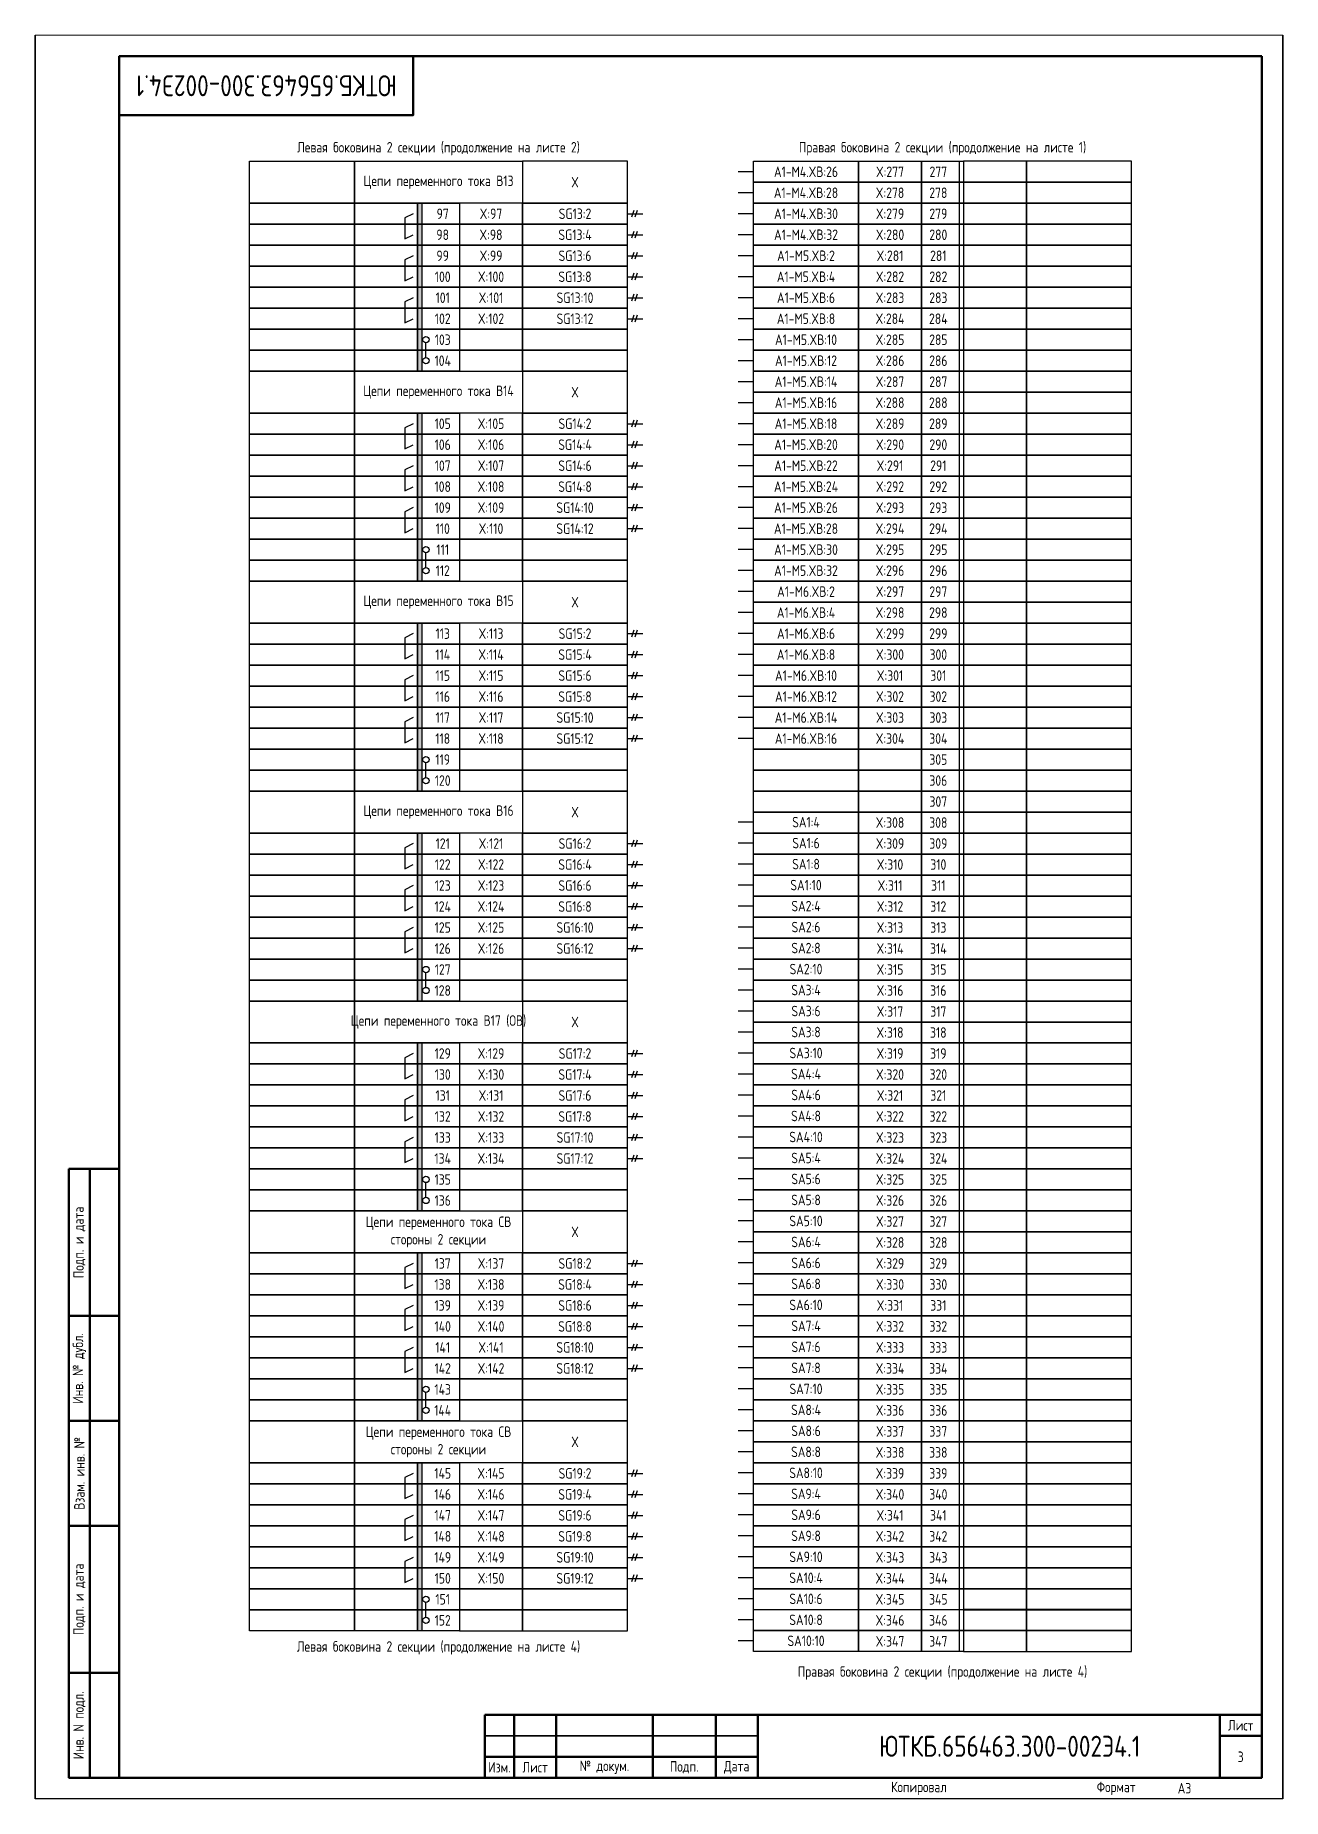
# Paper-space layout 'Э4.1_3' of a CAD drawing. Header units: millimetres, sheet in inches. Extents: x 223.4 to 230.6, y 94.4 to 104.5.
# The model-space entities are those that its viewports show. They can reach past a viewport. Long polylines and large blocks are cut down to what shows.
import ezdxf

# ---------------------------------------------------------------- set-up
doc = ezdxf.new("R2010")
doc.units = ezdxf.units.MM
doc.styles.add('Gost_type_A', font='GOST_A.TTF')

psp = doc.layouts.new('Э4.1_3')

msp = doc.modelspace()

# ---------------------------------------------------------------- texts
at = {"insert": (6529, 408.07), "char_height": 5, "width": 70, "attachment_point": 5, "rotation": 180, "style": 'Gost_type_A'}
msp.add_mtext('ЮТКБ.656463.300-002Э4.1', dxfattribs=at)
at = {"style": 'Gost_type_A'}
for s, insert, char_height, width, attachment_point in [('Левая боковина 2 секции (продолжение на листе 2)', (6570, 393.07), 2.5, 90, 5), ('Правая боковина 2 секции (продолжение на листе 1)', (6690, 393.07), 2.5, 90, 5), ('Цепи переменного тока В13', (6570, 385.07), 2.5, 40, 5), ('A1-M4.XВ:26', (6657.5, 387.57), 2.5, 25, 5), ('X', (6602.5, 385.07), 2.5, 25, 5), ('A1-M4.XВ:28', (6657.5, 382.57), 2.5, 25, 5), ('SG13:2', (6602.5, 377.57), 2.5, 25, 5), ('A1-M4.XВ:30', (6657.5, 377.57), 2.5, 25, 5), ('SG13:4', (6602.5, 372.57), 2.5, 25, 5), ('A1-M4.XВ:32', (6657.5, 372.57), 2.5, 25, 5), ('SG13:6', (6602.5, 367.57), 2.5, 25, 5), ('A1-M5.XВ:2', (6657.5, 367.57), 2.5, 25, 5), ('SG13:8', (6602.5, 362.57), 2.5, 25, 5), ('A1-M5.XВ:4', (6657.5, 362.57), 2.5, 25, 5), ('SG13:10', (6602.5, 357.57), 2.5, 25, 5), ('A1-M5.XВ:6', (6657.5, 357.57), 2.5, 25, 5), ('SG13:12', (6602.5, 352.57), 2.5, 25, 5), ('A1-M5.XВ:8', (6657.5, 352.57), 2.5, 25, 5), ('A1-M5.XВ:10', (6657.5, 347.57), 2.5, 25, 5), ('A1-M5.XВ:12', (6657.5, 342.57), 2.5, 25, 5), ('Цепи переменного тока В14', (6570, 335.07), 2.5, 40, 5), ('X', (6602.5, 335.07), 2.5, 25, 5), ('A1-M5.XВ:14', (6657.5, 337.57), 2.5, 25, 5), ('A1-M5.XВ:16', (6657.5, 332.57), 2.5, 25, 5), ('SG14:2', (6602.5, 327.57), 2.5, 25, 5), ('A1-M5.XВ:18', (6657.5, 327.57), 2.5, 25, 5), ('SG14:4', (6602.5, 322.57), 2.5, 25, 5), ('A1-M5.XВ:20', (6657.5, 322.57), 2.5, 25, 5), ('SG14:6', (6602.5, 317.57), 2.5, 25, 5), ('A1-M5.XВ:22', (6657.5, 317.57), 2.5, 25, 5), ('SG14:8', (6602.5, 312.57), 2.5, 25, 5), ('A1-M5.XВ:24', (6657.5, 312.57), 2.5, 25, 5), ('SG14:10', (6602.5, 307.57), 2.5, 25, 5), ('A1-M5.XВ:26', (6657.5, 307.57), 2.5, 25, 5), ('SG14:12', (6602.5, 302.57), 2.5, 25, 5), ('A1-M5.XВ:28', (6657.5, 302.57), 2.5, 25, 5), ('A1-M5.XВ:30', (6657.5, 297.57), 2.5, 25, 5), ('A1-M5.XВ:32', (6657.5, 292.57), 2.5, 25, 5), ('Цепи переменного тока В15', (6570, 285.07), 2.5, 40, 5), ('X', (6602.5, 285.07), 2.5, 25, 5), ('A1-M6.XВ:2', (6657.5, 287.57), 2.5, 25, 5), ('A1-M6.XВ:4', (6657.5, 282.57), 2.5, 25, 5), ('SG15:2', (6602.5, 277.57), 2.5, 25, 5), ('A1-M6.XВ:6', (6657.5, 277.57), 2.5, 25, 5), ('SG15:4', (6602.5, 272.57), 2.5, 25, 5), ('A1-M6.XВ:8', (6657.5, 272.57), 2.5, 25, 5), ('SG15:6', (6602.5, 267.57), 2.5, 25, 5), ('A1-M6.XВ:10', (6657.5, 267.57), 2.5, 25, 5), ('SG15:8', (6602.5, 262.57), 2.5, 25, 5), ('A1-M6.XВ:12', (6657.5, 262.57), 2.5, 25, 5), ('SG15:10', (6602.5, 257.57), 2.5, 25, 5), ('A1-M6.XВ:14', (6657.5, 257.57), 2.5, 25, 5), ('SG15:12', (6602.5, 252.57), 2.5, 25, 5), ('A1-M6.XВ:16', (6657.5, 252.57), 2.5, 25, 5), ('Цепи переменного тока В16', (6570, 235.07), 2.5, 40, 5), ('X', (6602.5, 235.07), 2.5, 25, 5), ('SA1:4', (6657.5, 232.68), 2.5, 25, 5), ('SG16:2', (6602.5, 227.57), 2.5, 25, 5), ('SA1:6', (6657.5, 227.68), 2.5, 25, 5), ('SG16:4', (6602.5, 222.57), 2.5, 25, 5), ('SA1:8', (6657.5, 222.68), 2.5, 25, 5), ('SG16:6', (6602.5, 217.57), 2.5, 25, 5), ('SA1:10', (6657.5, 217.68), 2.5, 25, 5), ('SG16:8', (6602.5, 212.57), 2.5, 25, 5), ('SA2:4', (6657.5, 212.68), 2.5, 25, 5), ('SG16:10', (6602.5, 207.57), 2.5, 25, 5), ('SA2:6', (6657.5, 207.68), 2.5, 25, 5), ('SG16:12', (6602.5, 202.57), 2.5, 25, 5), ('SA2:8', (6657.5, 202.68), 2.5, 25, 5), ('SA2:10', (6657.5, 197.68), 2.5, 25, 5), ('SA3:4', (6657.5, 192.68), 2.5, 25, 5), ('Цепи переменного тока В17 (ОВ)', (6570, 185.07), 2.5, 40, 5), ('X', (6602.5, 185.07), 2.5, 25, 5), ('SA3:6', (6657.5, 187.68), 2.5, 25, 5), ('SA3:8', (6657.5, 182.68), 2.5, 25, 5), ('SG17:2', (6602.5, 177.57), 2.5, 25, 5), ('SA3:10', (6657.5, 177.68), 2.5, 25, 5), ('SG17:4', (6602.5, 172.57), 2.5, 25, 5), ('SA4:4', (6657.5, 172.68), 2.5, 25, 5), ('SG17:6', (6602.5, 167.57), 2.5, 25, 5), ('SA4:6', (6657.5, 167.68), 2.5, 25, 5), ('SG17:8', (6602.5, 162.57), 2.5, 25, 5), ('SA4:8', (6657.5, 162.68), 2.5, 25, 5), ('SG17:10', (6602.5, 157.57), 2.5, 25, 5), ('SA4:10', (6657.5, 157.68), 2.5, 25, 5), ('SG17:12', (6602.5, 152.57), 2.5, 25, 5), ('SA5:4', (6657.5, 152.68), 2.5, 25, 5), ('SA5:6', (6657.5, 147.68), 2.5, 25, 5), ('SA5:8', (6657.5, 142.68), 2.5, 25, 5), ('Цепи переменного тока СВ\\Pстороны 2 секции', (6570, 135.07), 2.5, 40, 5), ('SA5:10', (6657.5, 137.68), 2.5, 25, 5), ('X', (6602.5, 135.07), 2.5, 25, 5), ('SA6:4', (6657.5, 132.68), 2.5, 25, 5), ('SG18:2', (6602.5, 127.57), 2.5, 25, 5), ('SA6:6', (6657.5, 127.68), 2.5, 25, 5), ('SG18:4', (6602.5, 122.57), 2.5, 25, 5), ('SA6:8', (6657.5, 122.68), 2.5, 25, 5), ('SG18:6', (6602.5, 117.57), 2.5, 25, 5), ('SA6:10', (6657.5, 117.68), 2.5, 25, 5), ('SG18:8', (6602.5, 112.57), 2.5, 25, 5), ('SA7:4', (6657.5, 112.68), 2.5, 25, 5), ('SG18:10', (6602.5, 107.57), 2.5, 25, 5), ('SA7:6', (6657.5, 107.68), 2.5, 25, 5), ('SG18:12', (6602.5, 102.57), 2.5, 25, 5), ('SA7:8', (6657.5, 102.68), 2.5, 25, 5), ('SA7:10', (6657.5, 97.68), 2.5, 25, 5), ('SA8:4', (6657.5, 92.68), 2.5, 25, 5), ('Цепи переменного тока СВ\\Pстороны 2 секции', (6570, 85.07), 2.5, 40, 5), ('SA8:6', (6657.5, 87.68), 2.5, 25, 5), ('X', (6602.5, 85.07), 2.5, 25, 5), ('SA8:8', (6657.5, 82.68), 2.5, 25, 5), ('SG19:2', (6602.5, 77.57), 2.5, 25, 5), ('SA8:10', (6657.5, 77.68), 2.5, 25, 5), ('SG19:4', (6602.5, 72.57), 2.5, 25, 5), ('SA9:4', (6657.5, 72.68), 2.5, 25, 5), ('SG19:6', (6602.5, 67.57), 2.5, 25, 5), ('SA9:6', (6657.5, 67.68), 2.5, 25, 5), ('SG19:8', (6602.5, 62.57), 2.5, 25, 5), ('SA9:8', (6657.5, 62.68), 2.5, 25, 5), ('SG19:10', (6602.5, 57.57), 2.5, 25, 5), ('SA9:10', (6657.5, 57.68), 2.5, 25, 5), ('SG19:12', (6602.5, 52.57), 2.5, 25, 5), ('SA10:4', (6657.5, 52.68), 2.5, 25, 5), ('SA10:6', (6657.5, 47.68), 2.5, 25, 5), ('SA10:8', (6657.5, 42.68), 2.5, 25, 5), ('Левая боковина 2 секции (продолжение на листе 4)', (6570, 36), 2.5, 90, 5), ('SA10:10', (6657.5, 37.68), 2.5, 25, 5), ('Правая боковина 2 секции (продолжение на листе 4)', (6690, 30.03), 2.5, 90, 5), ('ЮТКБ.656463.300-002Э4.1', (6706, 12.57), 5, 120, 5), ('3', (6761, 10.07), 2.5, 10, 5), ('A3', (6746, 2.57), 2.5, 20, 4), ('A3', (6746, 2.57), 2.5, 20, 4)]:
    msp.add_mtext(s, dxfattribs=dict(at, insert=insert, char_height=char_height, width=width, attachment_point=attachment_point))
at = {"ltscale": 10, "char_height": 2.5, "attachment_point": 5, "style": 'Gost_type_A'}
for s, insert, width in [('X:277', (6677.5, 387.57), 15), ('277', (6689, 387.57), 8), ('X:278', (6677.5, 382.57), 15), ('278', (6689, 382.57), 8), ('97', (6571, 377.57), 8), ('X:97', (6582.5, 377.57), 15), ('X:279', (6677.5, 377.57), 15), ('279', (6689, 377.57), 8), ('98', (6571, 372.57), 8), ('X:98', (6582.5, 372.57), 15), ('X:280', (6677.5, 372.57), 15), ('280', (6689, 372.57), 8), ('99', (6571, 367.57), 8), ('X:99', (6582.5, 367.57), 15), ('X:281', (6677.5, 367.57), 15), ('281', (6689, 367.57), 8), ('100', (6571, 362.57), 8), ('X:100', (6582.5, 362.57), 15), ('X:282', (6677.5, 362.57), 15), ('282', (6689, 362.57), 8), ('101', (6571, 357.57), 8), ('X:101', (6582.5, 357.57), 15), ('X:283', (6677.5, 357.57), 15), ('283', (6689, 357.57), 8), ('102', (6571, 352.57), 8), ('X:102', (6582.5, 352.57), 15), ('X:284', (6677.5, 352.57), 15), ('284', (6689, 352.57), 8), ('103', (6571, 347.57), 8), ('X:285', (6677.5, 347.57), 15), ('285', (6689, 347.57), 8), ('104', (6571, 342.57), 8), ('X:286', (6677.5, 342.57), 15), ('286', (6689, 342.57), 8), ('X:287', (6677.5, 337.57), 15), ('287', (6689, 337.57), 8), ('X:288', (6677.5, 332.57), 15), ('288', (6689, 332.57), 8), ('105', (6571, 327.57), 8), ('X:105', (6582.5, 327.57), 15), ('X:289', (6677.5, 327.57), 15), ('289', (6689, 327.57), 8), ('106', (6571, 322.57), 8), ('X:106', (6582.5, 322.57), 15), ('X:290', (6677.5, 322.57), 15), ('290', (6689, 322.57), 8), ('107', (6571, 317.57), 8), ('X:107', (6582.5, 317.57), 15), ('X:291', (6677.5, 317.57), 15), ('291', (6689, 317.57), 8), ('108', (6571, 312.57), 8), ('X:108', (6582.5, 312.57), 15), ('X:292', (6677.5, 312.57), 15), ('292', (6689, 312.57), 8), ('109', (6571, 307.57), 8), ('X:109', (6582.5, 307.57), 15), ('X:293', (6677.5, 307.57), 15), ('293', (6689, 307.57), 8), ('110', (6571, 302.57), 8), ('X:110', (6582.5, 302.57), 15), ('X:294', (6677.5, 302.57), 15), ('294', (6689, 302.57), 8), ('111', (6571, 297.57), 8), ('X:295', (6677.5, 297.57), 15), ('295', (6689, 297.57), 8), ('112', (6571, 292.57), 8), ('X:296', (6677.5, 292.57), 15), ('296', (6689, 292.57), 8), ('X:297', (6677.5, 287.57), 15), ('297', (6689, 287.57), 8), ('X:298', (6677.5, 282.57), 15), ('298', (6689, 282.57), 8), ('113', (6571, 277.57), 8), ('X:113', (6582.5, 277.57), 15), ('X:299', (6677.5, 277.57), 15), ('299', (6689, 277.57), 8), ('114', (6571, 272.57), 8), ('X:114', (6582.5, 272.57), 15), ('X:300', (6677.5, 272.57), 15), ('300', (6689, 272.57), 8), ('115', (6571, 267.57), 8), ('X:115', (6582.5, 267.57), 15), ('X:301', (6677.5, 267.57), 15), ('301', (6689, 267.57), 8), ('116', (6571, 262.57), 8), ('X:116', (6582.5, 262.57), 15), ('X:302', (6677.5, 262.57), 15), ('302', (6689, 262.57), 8), ('117', (6571, 257.57), 8), ('X:117', (6582.5, 257.57), 15), ('X:303', (6677.5, 257.57), 15), ('303', (6689, 257.57), 8), ('118', (6571, 252.57), 8), ('X:118', (6582.5, 252.57), 15), ('X:304', (6677.5, 252.57), 15), ('304', (6689, 252.57), 8), ('119', (6571, 247.57), 8), ('305', (6689, 247.57), 8), ('120', (6571, 242.57), 8), ('306', (6689, 242.57), 8), ('307', (6689, 237.57), 8), ('X:308', (6677.5, 232.57), 15), ('308', (6689, 232.57), 8), ('121', (6571, 227.57), 8), ('X:121', (6582.5, 227.57), 15), ('X:309', (6677.5, 227.57), 15), ('309', (6689, 227.57), 8), ('122', (6571, 222.57), 8), ('X:122', (6582.5, 222.57), 15), ('X:310', (6677.5, 222.57), 15), ('310', (6689, 222.57), 8), ('123', (6571, 217.57), 8), ('X:123', (6582.5, 217.57), 15), ('X:311', (6677.5, 217.57), 15), ('311', (6689, 217.57), 8), ('124', (6571, 212.57), 8), ('X:124', (6582.5, 212.57), 15), ('X:312', (6677.5, 212.57), 15), ('312', (6689, 212.57), 8), ('125', (6571, 207.57), 8), ('X:125', (6582.5, 207.57), 15), ('X:313', (6677.5, 207.57), 15), ('313', (6689, 207.57), 8), ('126', (6571, 202.57), 8), ('X:126', (6582.5, 202.57), 15), ('X:314', (6677.5, 202.57), 15), ('314', (6689, 202.57), 8), ('127', (6571, 197.57), 8), ('X:315', (6677.5, 197.57), 15), ('315', (6689, 197.57), 8), ('128', (6571, 192.57), 8), ('X:316', (6677.5, 192.57), 15), ('316', (6689, 192.57), 8), ('X:317', (6677.5, 187.57), 15), ('317', (6689, 187.57), 8), ('X:318', (6677.5, 182.57), 15), ('318', (6689, 182.57), 8), ('129', (6571, 177.57), 8), ('X:129', (6582.5, 177.57), 15), ('X:319', (6677.5, 177.57), 15), ('319', (6689, 177.57), 8), ('130', (6571, 172.57), 8), ('X:130', (6582.5, 172.57), 15), ('X:320', (6677.5, 172.57), 15), ('320', (6689, 172.57), 8), ('131', (6571, 167.57), 8), ('X:131', (6582.5, 167.57), 15), ('X:321', (6677.5, 167.57), 15), ('321', (6689, 167.57), 8), ('132', (6571, 162.57), 8), ('X:132', (6582.5, 162.57), 15), ('X:322', (6677.5, 162.57), 15), ('322', (6689, 162.57), 8), ('133', (6571, 157.57), 8), ('X:133', (6582.5, 157.57), 15), ('X:323', (6677.5, 157.57), 15), ('323', (6689, 157.57), 8), ('134', (6571, 152.57), 8), ('X:134', (6582.5, 152.57), 15), ('X:324', (6677.5, 152.57), 15), ('324', (6689, 152.57), 8), ('135', (6571, 147.57), 8), ('X:325', (6677.5, 147.57), 15), ('325', (6689, 147.57), 8), ('136', (6571, 142.57), 8), ('X:326', (6677.5, 142.57), 15), ('326', (6689, 142.57), 8), ('X:327', (6677.5, 137.57), 15), ('327', (6689, 137.57), 8), ('X:328', (6677.5, 132.57), 15), ('328', (6689, 132.57), 8), ('137', (6571, 127.57), 8), ('X:137', (6582.5, 127.57), 15), ('X:329', (6677.5, 127.57), 15), ('329', (6689, 127.57), 8), ('138', (6571, 122.57), 8), ('X:138', (6582.5, 122.57), 15), ('X:330', (6677.5, 122.57), 15), ('330', (6689, 122.57), 8), ('139', (6571, 117.57), 8), ('X:139', (6582.5, 117.57), 15), ('X:331', (6677.5, 117.57), 15), ('331', (6689, 117.57), 8), ('140', (6571, 112.57), 8), ('X:140', (6582.5, 112.57), 15), ('X:332', (6677.5, 112.57), 15), ('332', (6689, 112.57), 8), ('141', (6571, 107.57), 8), ('X:141', (6582.5, 107.57), 15), ('X:333', (6677.5, 107.57), 15), ('333', (6689, 107.57), 8), ('142', (6571, 102.57), 8), ('X:142', (6582.5, 102.57), 15), ('X:334', (6677.5, 102.57), 15), ('334', (6689, 102.57), 8), ('143', (6571, 97.57), 8), ('X:335', (6677.5, 97.57), 15), ('335', (6689, 97.57), 8), ('144', (6571, 92.57), 8), ('X:336', (6677.5, 92.57), 15), ('336', (6689, 92.57), 8), ('X:337', (6677.5, 87.57), 15), ('337', (6689, 87.57), 8), ('X:338', (6677.5, 82.57), 15), ('338', (6689, 82.57), 8), ('145', (6571, 77.57), 8), ('X:145', (6582.5, 77.57), 15), ('X:339', (6677.5, 77.57), 15), ('339', (6689, 77.57), 8), ('146', (6571, 72.57), 8), ('X:146', (6582.5, 72.57), 15), ('X:340', (6677.5, 72.57), 15), ('340', (6689, 72.57), 8), ('147', (6571, 67.57), 8), ('X:147', (6582.5, 67.57), 15), ('X:341', (6677.5, 67.57), 15), ('341', (6689, 67.57), 8), ('148', (6571, 62.57), 8), ('X:148', (6582.5, 62.57), 15), ('X:342', (6677.5, 62.57), 15), ('342', (6689, 62.57), 8), ('149', (6571, 57.57), 8), ('X:149', (6582.5, 57.57), 15), ('X:343', (6677.5, 57.57), 15), ('343', (6689, 57.57), 8), ('150', (6571, 52.57), 8), ('X:150', (6582.5, 52.57), 15), ('X:344', (6677.5, 52.57), 15), ('344', (6689, 52.57), 8), ('151', (6571, 47.57), 8), ('X:345', (6677.5, 47.57), 15), ('345', (6689, 47.57), 8), ('152', (6571, 42.57), 8), ('X:346', (6677.5, 42.57), 15), ('346', (6689, 42.57), 8), ('X:347', (6677.5, 37.57), 15), ('347', (6689, 37.57), 8)]:
    msp.add_mtext(s, dxfattribs=dict(at, insert=insert, width=width))

# ---------------------------------------------------------------- blocks, each defined once
blk = doc.blocks.new('Штамп левый нижний')
at = {"lineweight": 50}
for points in [[(-12, 145), (-7, 145), (-7, 110), (-12, 110)], [(-7, 145), (0, 145), (0, 110), (-7, 110)], [(-12, 110), (-7, 110), (-7, 85), (-12, 85)], [(-7, 110), (0, 110), (0, 85), (-7, 85)], [(-12, 85), (-7, 85), (-7, 60), (-12, 60)], [(-7, 85), (0, 85), (0, 60), (-7, 60)], [(-12, 60), (-7, 60), (-7, 25), (-12, 25)], [(-7, 60), (0, 60), (0, 25), (-7, 25)], [(-12, 25), (-7, 25), (-7, 0), (-12, 0)], [(-7, 25), (0, 25), (0, 0), (-7, 0)]]:
    blk.add_lwpolyline(points, close=True, dxfattribs=at)
at = {"char_height": 2.5, "attachment_point": 5, "rotation": 90, "style": 'Gost_type_A'}
for s, insert, width in [('Подп. и дата', (-9.5, 127.5), 35), ('Инв. № дубл.', (-9.5, 97.5), 25), ('Взам. инв. №', (-9.5, 72.5), 25), ('Подп. и дата', (-9.5, 42.5), 35), ('Инв. N подл.', (-9.5, 12.5), 25)]:
    blk.add_mtext(s, dxfattribs=dict(at, insert=insert, width=width))
blk = doc.blocks.new('Штамп угловой верхний')
at = {"lineweight": 50}
blk.add_lwpolyline([(0, 0), (70, 0), (70, -14), (0, -14)], close=True, dxfattribs=at)
blk = doc.blocks.new('Штамп малый нижний')
at = {"lineweight": 50}
for points in [[(-185, 15), (-178, 15), (-178, 5), (-185, 5)], [(-178, 15), (-168, 15), (-168, 5), (-178, 5)], [(-168, 15), (-145, 15), (-145, 5), (-168, 5)], [(-145, 15), (-130, 15), (-130, 5), (-145, 5)], [(-130, 15), (-120, 15), (-120, 5), (-130, 5)], [(-120, 15), (-10, 15), (-10, 0), (-120, 0)], [(-10, 15), (0, 15), (0, 10), (-10, 10)], [(-10, 10), (0, 10), (0, 0), (-10, 0)], [(-185, 5), (-178, 5), (-178, 0), (-185, 0)], [(-178, 5), (-168, 5), (-168, 0), (-178, 0)], [(-168, 5), (-145, 5), (-145, 0), (-168, 0)], [(-145, 5), (-130, 5), (-130, 0), (-145, 0)], [(-130, 5), (-120, 5), (-120, 0), (-130, 0)]]:
    blk.add_lwpolyline(points, close=True, dxfattribs=at)
for points in [[(-185, 15), (-178, 15), (-178, 10), (-185, 10)], [(-178, 15), (-168, 15), (-168, 10), (-178, 10)], [(-168, 15), (-145, 15), (-145, 10), (-168, 10)], [(-145, 15), (-130, 15), (-130, 10), (-145, 10)], [(-130, 15), (-120, 15), (-120, 10), (-130, 10)], [(-185, 10), (-178, 10), (-178, 5), (-185, 5)], [(-178, 10), (-168, 10), (-168, 5), (-178, 5)], [(-168, 10), (-145, 10), (-145, 5), (-168, 5)], [(-145, 10), (-130, 10), (-130, 5), (-145, 5)], [(-130, 10), (-120, 10), (-120, 5), (-130, 5)]]:
    blk.add_lwpolyline(points, close=True)
at = {"char_height": 2.5, "style": 'Gost_type_A'}
for s, insert, width, attachment_point in [('Лист', (-5, 12.5), 10, 5), ('Изм.', (-181.5, 2.5), 7, 5), ('Лист', (-173, 2.5), 10, 5), ('№ докум.', (-156.5, 2.5), 23, 5), ('Подп.', (-137.5, 2.5), 15, 5), ('Дата', (-125, 2.5), 10, 5), ('Копировал', (-75, -2.53), 13.1202, 6), ('Формат', (-30, -2.53), 13.1202, 6)]:
    blk.add_mtext(s, dxfattribs=dict(at, insert=insert, width=width, attachment_point=attachment_point))

# ---------------------------------------------------------------- hatches: boundary and pattern name
h = msp.add_hatch(color=256)
h.dxf.hatch_style = 1
h.paths.add_polyline_path([(6566, 380.07), (6565, 380.07), (6565, 340.07), (6566, 340.07)])
h = msp.add_hatch(color=256)
h.dxf.hatch_style = 1
h.paths.add_polyline_path([(6566, 330.07), (6565, 330.07), (6565, 290.07), (6566, 290.07)])
h = msp.add_hatch(color=256)
h.dxf.hatch_style = 1
h.paths.add_polyline_path([(6566, 280.07), (6565, 280.07), (6565, 240.07), (6566, 240.07)])
h = msp.add_hatch(color=256)
h.dxf.hatch_style = 1
h.paths.add_polyline_path([(6566, 230.07), (6565, 230.07), (6565, 190.07), (6566, 190.07)])
h = msp.add_hatch(color=256)
h.dxf.hatch_style = 1
h.paths.add_polyline_path([(6566, 180.07), (6565, 180.07), (6565, 140.07), (6566, 140.07)])
h = msp.add_hatch(color=256)
h.dxf.hatch_style = 1
h.paths.add_polyline_path([(6566, 130.07), (6565, 130.07), (6565, 90.07), (6566, 90.07)])
h = msp.add_hatch(color=256)
h.dxf.hatch_style = 1
h.paths.add_polyline_path([(6566, 80.07), (6565, 80.07), (6565, 40.07), (6566, 40.07)])

# ---------------------------------------------------------------- linework, layer by layer
for p, q in [((6645, 387.57), (6641.38, 387.57)), ((6694, 390.07), (6694, 130.07)), ((6645, 382.57), (6641.38, 382.57)), ((6616.54, 378.38), (6615.96, 376.76)), ((6617.33, 378.38), (6616.75, 376.76)), ((6615, 377.57), (6618.62, 377.57)), ((6645, 377.57), (6641.38, 377.57)), ((6615, 372.57), (6618.62, 372.57)), ((6616.54, 373.38), (6615.96, 371.76)), ((6617.33, 373.38), (6616.75, 371.76)), ((6645, 372.57), (6641.38, 372.57)), ((6615, 367.57), (6618.62, 367.57)), ((6616.54, 368.38), (6615.96, 366.76)), ((6617.33, 368.38), (6616.75, 366.76)), ((6645, 367.57), (6641.38, 367.57)), ((6615, 362.57), (6618.62, 362.57)), ((6616.54, 363.38), (6615.96, 361.76)), ((6617.33, 363.38), (6616.75, 361.76)), ((6645, 362.57), (6641.38, 362.57)), ((6615, 357.57), (6618.62, 357.57)), ((6616.54, 358.38), (6615.96, 356.76)), ((6617.33, 358.38), (6616.75, 356.76)), ((6645, 357.57), (6641.38, 357.57)), ((6616.54, 353.38), (6615.96, 351.76)), ((6617.33, 353.38), (6616.75, 351.76)), ((6615, 352.57), (6618.62, 352.57)), ((6645, 352.57), (6641.38, 352.57)), ((6567, 343.32), (6567, 346.82)), ((6645, 347.57), (6641.38, 347.57)), ((6694, 345.07), (6694, 85.07)), ((6645, 342.57), (6641.38, 342.57)), ((6645, 337.57), (6641.38, 337.57)), ((6645, 332.57), (6641.38, 332.57)), ((6694, 335.07), (6694, 75.07)), ((6616.54, 328.38), (6615.96, 326.76)), ((6617.33, 328.38), (6616.75, 326.76)), ((6615, 327.57), (6618.62, 327.57)), ((6645, 327.57), (6641.38, 327.57)), ((6694, 325.07), (6694, 65.07)), ((6615, 322.57), (6618.62, 322.57)), ((6616.54, 323.38), (6615.96, 321.76)), ((6617.33, 323.38), (6616.75, 321.76)), ((6645, 322.57), (6641.38, 322.57)), ((6694, 320.07), (6694, 60.07)), ((6615, 317.57), (6618.62, 317.57)), ((6616.54, 318.38), (6615.96, 316.76)), ((6617.33, 318.38), (6616.75, 316.76)), ((6645, 317.57), (6641.38, 317.57)), ((6694, 315.07), (6694, 55.07)), ((6615, 312.57), (6618.62, 312.57)), ((6616.54, 313.38), (6615.96, 311.76)), ((6617.33, 313.38), (6616.75, 311.76)), ((6645, 312.57), (6641.38, 312.57)), ((6615, 307.57), (6618.62, 307.57)), ((6616.54, 308.38), (6615.96, 306.76)), ((6617.33, 308.38), (6616.75, 306.76)), ((6645, 307.57), (6641.38, 307.57)), ((6694, 310.07), (6694, 50.07)), ((6615, 302.57), (6618.62, 302.57)), ((6616.54, 303.38), (6615.96, 301.76)), ((6617.33, 303.38), (6616.75, 301.76)), ((6645, 302.57), (6641.38, 302.57)), ((6694, 305.07), (6694, 45.07)), ((6694, 300.18), (6694, 40.18)), ((6567, 293.32), (6567, 296.82)), ((6645, 297.57), (6641.38, 297.57)), ((6694, 295.18), (6694, 35.18)), ((6645, 292.57), (6641.38, 292.57)), ((6645, 287.57), (6641.38, 287.57)), ((6645, 282.57), (6641.38, 282.57)), ((6615, 277.57), (6618.62, 277.57)), ((6616.54, 278.38), (6615.96, 276.76)), ((6617.33, 278.38), (6616.75, 276.76)), ((6645, 277.57), (6641.38, 277.57)), ((6616.54, 273.38), (6615.96, 271.76)), ((6617.33, 273.38), (6616.75, 271.76)), ((6615, 272.57), (6618.62, 272.57)), ((6645, 272.57), (6641.38, 272.57)), ((6615, 267.57), (6618.62, 267.57)), ((6616.54, 268.38), (6615.96, 266.76)), ((6617.33, 268.38), (6616.75, 266.76)), ((6645, 267.57), (6641.38, 267.57)), ((6615, 262.57), (6618.62, 262.57)), ((6616.54, 263.38), (6615.96, 261.76)), ((6617.33, 263.38), (6616.75, 261.76)), ((6645, 262.57), (6641.38, 262.57)), ((6615, 257.57), (6618.62, 257.57)), ((6616.54, 258.38), (6615.96, 256.76)), ((6617.33, 258.38), (6616.75, 256.76)), ((6645, 257.57), (6641.38, 257.57)), ((6615, 252.57), (6618.62, 252.57)), ((6616.54, 253.38), (6615.96, 251.76)), ((6617.33, 253.38), (6616.75, 251.76)), ((6645, 252.57), (6641.38, 252.57)), ((6567, 243.32), (6567, 246.82)), ((6645, 232.68), (6641.38, 232.68)), ((6615, 227.57), (6618.62, 227.57)), ((6616.54, 228.38), (6615.96, 226.76)), ((6617.33, 228.38), (6616.75, 226.76)), ((6645, 227.68), (6641.38, 227.68)), ((6616.54, 223.38), (6615.96, 221.76)), ((6617.33, 223.38), (6616.75, 221.76)), ((6645, 222.68), (6641.38, 222.68)), ((6615, 222.57), (6618.62, 222.57)), ((6615, 217.57), (6618.62, 217.57)), ((6616.54, 218.38), (6615.96, 216.76)), ((6617.33, 218.38), (6616.75, 216.76)), ((6645, 217.68), (6641.38, 217.68)), ((6615, 212.57), (6618.62, 212.57)), ((6616.54, 213.38), (6615.96, 211.76)), ((6617.33, 213.38), (6616.75, 211.76)), ((6645, 212.68), (6641.38, 212.68)), ((6615, 207.57), (6618.62, 207.57)), ((6616.54, 208.38), (6615.96, 206.76)), ((6617.33, 208.38), (6616.75, 206.76)), ((6645, 207.68), (6641.38, 207.68)), ((6615, 202.57), (6618.62, 202.57)), ((6616.54, 203.38), (6615.96, 201.76)), ((6617.33, 203.38), (6616.75, 201.76)), ((6645, 202.68), (6641.38, 202.68)), ((6645, 197.68), (6641.38, 197.68)), ((6567, 193.32), (6567, 196.82)), ((6645, 192.68), (6641.38, 192.68)), ((6645, 187.68), (6641.38, 187.68)), ((6645, 182.68), (6641.38, 182.68)), ((6615, 177.57), (6618.62, 177.57)), ((6616.54, 178.38), (6615.96, 176.76)), ((6617.33, 178.38), (6616.75, 176.76)), ((6645, 177.68), (6641.38, 177.68)), ((6615, 172.57), (6618.62, 172.57)), ((6616.54, 173.38), (6615.96, 171.76)), ((6617.33, 173.38), (6616.75, 171.76)), ((6645, 172.68), (6641.38, 172.68)), ((6616.54, 168.38), (6615.96, 166.76)), ((6617.33, 168.38), (6616.75, 166.76)), ((6615, 167.57), (6618.62, 167.57)), ((6645, 167.68), (6641.38, 167.68)), ((6615, 162.57), (6618.62, 162.57)), ((6616.54, 163.38), (6615.96, 161.76)), ((6617.33, 163.38), (6616.75, 161.76)), ((6645, 162.68), (6641.38, 162.68)), ((6615, 157.57), (6618.62, 157.57)), ((6616.54, 158.38), (6615.96, 156.76)), ((6617.33, 158.38), (6616.75, 156.76)), ((6645, 157.68), (6641.38, 157.68)), ((6615, 152.57), (6618.62, 152.57)), ((6616.54, 153.38), (6615.96, 151.76)), ((6617.33, 153.38), (6616.75, 151.76)), ((6645, 152.68), (6641.38, 152.68)), ((6645, 147.68), (6641.38, 147.68)), ((6567, 143.32), (6567, 146.82)), ((6645, 142.68), (6641.38, 142.68)), ((6645, 137.68), (6641.38, 137.68)), ((6645, 132.68), (6641.38, 132.68)), ((6615, 127.57), (6618.62, 127.57)), ((6616.54, 128.38), (6615.96, 126.76)), ((6617.33, 128.38), (6616.75, 126.76)), ((6645, 127.68), (6641.38, 127.68)), ((6615, 122.57), (6618.62, 122.57)), ((6616.54, 123.38), (6615.96, 121.76)), ((6617.33, 123.38), (6616.75, 121.76)), ((6645, 122.68), (6641.38, 122.68)), ((6616.54, 118.38), (6615.96, 116.76)), ((6617.33, 118.38), (6616.75, 116.76)), ((6645, 117.68), (6641.38, 117.68)), ((6615, 117.57), (6618.62, 117.57)), ((6615, 112.57), (6618.62, 112.57)), ((6616.54, 113.38), (6615.96, 111.76)), ((6617.33, 113.38), (6616.75, 111.76)), ((6645, 112.68), (6641.38, 112.68)), ((6615, 107.57), (6618.62, 107.57)), ((6616.54, 108.38), (6615.96, 106.76)), ((6617.33, 108.38), (6616.75, 106.76)), ((6645, 107.68), (6641.38, 107.68)), ((6615, 102.57), (6618.62, 102.57)), ((6616.54, 103.38), (6615.96, 101.76)), ((6617.33, 103.38), (6616.75, 101.76)), ((6645, 102.68), (6641.38, 102.68)), ((6567, 93.32), (6567, 96.82)), ((6645, 97.68), (6641.38, 97.68)), ((6645, 92.68), (6641.38, 92.68)), ((6645, 87.68), (6641.38, 87.68)), ((6645, 82.68), (6641.38, 82.68)), ((6615, 77.57), (6618.62, 77.57)), ((6616.54, 78.38), (6615.96, 76.76)), ((6617.33, 78.38), (6616.75, 76.76)), ((6645, 77.68), (6641.38, 77.68)), ((6615, 72.57), (6618.62, 72.57)), ((6616.54, 73.38), (6615.96, 71.76)), ((6617.33, 73.38), (6616.75, 71.76)), ((6645, 72.68), (6641.38, 72.68)), ((6615, 67.57), (6618.62, 67.57)), ((6616.54, 68.38), (6615.96, 66.76)), ((6617.33, 68.38), (6616.75, 66.76)), ((6645, 67.68), (6641.38, 67.68)), ((6616.54, 63.38), (6615.96, 61.76)), ((6617.33, 63.38), (6616.75, 61.76)), ((6615, 62.57), (6618.62, 62.57)), ((6645, 62.68), (6641.38, 62.68)), ((6615, 57.57), (6618.62, 57.57)), ((6616.54, 58.38), (6615.96, 56.76)), ((6617.33, 58.38), (6616.75, 56.76)), ((6645, 57.68), (6641.38, 57.68)), ((6615, 52.57), (6618.62, 52.57)), ((6616.54, 53.38), (6615.96, 51.76)), ((6617.33, 53.38), (6616.75, 51.76)), ((6645, 52.68), (6641.38, 52.68)), ((6567, 43.32), (6567, 46.82)), ((6645, 47.68), (6641.38, 47.68)), ((6645, 42.68), (6641.38, 42.68)), ((6645, 37.68), (6641.38, 37.68))]:
    msp.add_line(p, q)
for points in [[(6474, 420.07), (6474, 0.07), (6177, 0.07), (6177, 420.07)], [(6771, 420.07), (6771, 0.07), (6474, 0.07), (6474, 420.07)], [(7068, 420.07), (7068, 0.07), (6771, 0.07), (6771, 420.07)], [(6525, 390.07), (6550, 390.07), (6550, 380.07), (6525, 380.07)], [(6550, 390.07), (6590, 390.07), (6590, 380.07), (6550, 380.07)], [(6615, 390.07), (6590, 390.07), (6590, 380.07), (6615, 380.07)], [(6645, 390.07), (6670, 390.07), (6670, 385.07), (6645, 385.07)], [(6670, 390.07), (6685, 390.07), (6685, 385.07), (6670, 385.07)], [(6685, 390.07), (6695, 390.07), (6695, 385.07), (6685, 385.07)], [(6710, 390.07), (6695, 390.07), (6695, 385.07), (6710, 385.07)], [(6735, 390.07), (6710, 390.07), (6710, 385.07), (6735, 385.07)], [(6645, 385.07), (6670, 385.07), (6670, 380.07), (6645, 380.07)], [(6670, 385.07), (6685, 385.07), (6685, 380.07), (6670, 380.07)], [(6685, 385.07), (6695, 385.07), (6695, 380.07), (6685, 380.07)], [(6710, 385.07), (6695, 385.07), (6695, 380.07), (6710, 380.07)], [(6735, 385.07), (6710, 385.07), (6710, 380.07), (6735, 380.07)], [(6525, 380.07), (6550, 380.07), (6550, 375.07), (6525, 375.07)], [(6550, 380.07), (6565, 380.07), (6565, 375.07), (6550, 375.07)], [(6565, 380.07), (6575, 380.07), (6575, 375.07), (6565, 375.07)], [(6590, 380.07), (6575, 380.07), (6575, 375.07), (6590, 375.07)], [(6615, 380.07), (6590, 380.07), (6590, 375.07), (6615, 375.07)], [(6645, 380.07), (6670, 380.07), (6670, 375.07), (6645, 375.07)], [(6670, 380.07), (6685, 380.07), (6685, 375.07), (6670, 375.07)], [(6685, 380.07), (6695, 380.07), (6695, 375.07), (6685, 375.07)], [(6710, 380.07), (6695, 380.07), (6695, 375.07), (6710, 375.07)], [(6735, 380.07), (6710, 380.07), (6710, 375.07), (6735, 375.07)], [(6525, 375.07), (6550, 375.07), (6550, 370.07), (6525, 370.07)], [(6550, 375.07), (6565, 375.07), (6565, 370.07), (6550, 370.07)], [(6565, 375.07), (6575, 375.07), (6575, 370.07), (6565, 370.07)], [(6590, 375.07), (6575, 375.07), (6575, 370.07), (6590, 370.07)], [(6615, 375.07), (6590, 375.07), (6590, 370.07), (6615, 370.07)], [(6645, 375.07), (6670, 375.07), (6670, 370.07), (6645, 370.07)], [(6670, 375.07), (6685, 375.07), (6685, 370.07), (6670, 370.07)], [(6685, 375.07), (6695, 375.07), (6695, 370.07), (6685, 370.07)], [(6710, 375.07), (6695, 375.07), (6695, 370.07), (6710, 370.07)], [(6735, 375.07), (6710, 375.07), (6710, 370.07), (6735, 370.07)], [(6525, 370.07), (6550, 370.07), (6550, 365.07), (6525, 365.07)], [(6550, 370.07), (6565, 370.07), (6565, 365.07), (6550, 365.07)], [(6565, 370.07), (6575, 370.07), (6575, 365.07), (6565, 365.07)], [(6590, 370.07), (6575, 370.07), (6575, 365.07), (6590, 365.07)], [(6615, 370.07), (6590, 370.07), (6590, 365.07), (6615, 365.07)], [(6645, 370.07), (6670, 370.07), (6670, 365.07), (6645, 365.07)], [(6670, 370.07), (6685, 370.07), (6685, 365.07), (6670, 365.07)], [(6685, 370.07), (6695, 370.07), (6695, 365.07), (6685, 365.07)], [(6710, 370.07), (6695, 370.07), (6695, 365.07), (6710, 365.07)], [(6735, 370.07), (6710, 370.07), (6710, 365.07), (6735, 365.07)], [(6525, 365.07), (6550, 365.07), (6550, 360.07), (6525, 360.07)], [(6550, 365.07), (6565, 365.07), (6565, 360.07), (6550, 360.07)], [(6565, 365.07), (6575, 365.07), (6575, 360.07), (6565, 360.07)], [(6590, 365.07), (6575, 365.07), (6575, 360.07), (6590, 360.07)], [(6615, 365.07), (6590, 365.07), (6590, 360.07), (6615, 360.07)], [(6645, 365.07), (6670, 365.07), (6670, 360.07), (6645, 360.07)], [(6670, 365.07), (6685, 365.07), (6685, 360.07), (6670, 360.07)], [(6685, 365.07), (6695, 365.07), (6695, 360.07), (6685, 360.07)], [(6710, 365.07), (6695, 365.07), (6695, 360.07), (6710, 360.07)], [(6735, 365.07), (6710, 365.07), (6710, 360.07), (6735, 360.07)], [(6525, 360.07), (6550, 360.07), (6550, 355.07), (6525, 355.07)], [(6550, 360.07), (6565, 360.07), (6565, 355.07), (6550, 355.07)], [(6565, 360.07), (6575, 360.07), (6575, 355.07), (6565, 355.07)], [(6590, 360.07), (6575, 360.07), (6575, 355.07), (6590, 355.07)], [(6615, 360.07), (6590, 360.07), (6590, 355.07), (6615, 355.07)], [(6645, 360.07), (6670, 360.07), (6670, 355.07), (6645, 355.07)], [(6670, 360.07), (6685, 360.07), (6685, 355.07), (6670, 355.07)], [(6685, 360.07), (6695, 360.07), (6695, 355.07), (6685, 355.07)], [(6710, 360.07), (6695, 360.07), (6695, 355.07), (6710, 355.07)], [(6735, 360.07), (6710, 360.07), (6710, 355.07), (6735, 355.07)], [(6525, 355.07), (6550, 355.07), (6550, 350.07), (6525, 350.07)], [(6550, 355.07), (6565, 355.07), (6565, 350.07), (6550, 350.07)], [(6565, 355.07), (6575, 355.07), (6575, 350.07), (6565, 350.07)], [(6590, 355.07), (6575, 355.07), (6575, 350.07), (6590, 350.07)], [(6615, 355.07), (6590, 355.07), (6590, 350.07), (6615, 350.07)], [(6645, 355.07), (6670, 355.07), (6670, 350.07), (6645, 350.07)], [(6670, 355.07), (6685, 355.07), (6685, 350.07), (6670, 350.07)], [(6685, 355.07), (6695, 355.07), (6695, 350.07), (6685, 350.07)], [(6710, 355.07), (6695, 355.07), (6695, 350.07), (6710, 350.07)], [(6735, 355.07), (6710, 355.07), (6710, 350.07), (6735, 350.07)], [(6525, 350.07), (6550, 350.07), (6550, 345.07), (6525, 345.07)], [(6550, 350.07), (6565, 350.07), (6565, 345.07), (6550, 345.07)], [(6565, 350.07), (6575, 350.07), (6575, 345.07), (6565, 345.07)], [(6590, 350.07), (6575, 350.07), (6575, 345.07), (6590, 345.07)], [(6615, 350.07), (6590, 350.07), (6590, 345.07), (6615, 345.07)], [(6645, 350.07), (6670, 350.07), (6670, 345.07), (6645, 345.07)], [(6670, 350.07), (6685, 350.07), (6685, 345.07), (6670, 345.07)], [(6685, 350.07), (6695, 350.07), (6695, 345.07), (6685, 345.07)], [(6710, 350.07), (6695, 350.07), (6695, 345.07), (6710, 345.07)], [(6735, 350.07), (6710, 350.07), (6710, 345.07), (6735, 345.07)], [(6525, 345.07), (6550, 345.07), (6550, 340.07), (6525, 340.07)], [(6550, 345.07), (6565, 345.07), (6565, 340.07), (6550, 340.07)], [(6565, 345.07), (6575, 345.07), (6575, 340.07), (6565, 340.07)], [(6590, 345.07), (6575, 345.07), (6575, 340.07), (6590, 340.07)], [(6615, 345.07), (6590, 345.07), (6590, 340.07), (6615, 340.07)], [(6645, 345.07), (6670, 345.07), (6670, 340.07), (6645, 340.07)], [(6670, 345.07), (6685, 345.07), (6685, 340.07), (6670, 340.07)], [(6685, 345.07), (6695, 345.07), (6695, 340.07), (6685, 340.07)], [(6710, 345.07), (6695, 345.07), (6695, 340.07), (6710, 340.07)], [(6735, 345.07), (6710, 345.07), (6710, 340.07), (6735, 340.07)], [(6525, 340.07), (6550, 340.07), (6550, 330.07), (6525, 330.07)], [(6550, 340.07), (6590, 340.07), (6590, 330.07), (6550, 330.07)], [(6615, 340.07), (6590, 340.07), (6590, 330.07), (6615, 330.07)], [(6645, 340.07), (6670, 340.07), (6670, 335.07), (6645, 335.07)], [(6670, 340.07), (6685, 340.07), (6685, 335.07), (6670, 335.07)], [(6685, 340.07), (6695, 340.07), (6695, 335.07), (6685, 335.07)], [(6710, 340.07), (6695, 340.07), (6695, 335.07), (6710, 335.07)], [(6735, 340.07), (6710, 340.07), (6710, 335.07), (6735, 335.07)], [(6645, 335.07), (6670, 335.07), (6670, 330.07), (6645, 330.07)], [(6670, 335.07), (6685, 335.07), (6685, 330.07), (6670, 330.07)], [(6685, 335.07), (6695, 335.07), (6695, 330.07), (6685, 330.07)], [(6710, 335.07), (6695, 335.07), (6695, 330.07), (6710, 330.07)], [(6735, 335.07), (6710, 335.07), (6710, 330.07), (6735, 330.07)], [(6525, 330.07), (6550, 330.07), (6550, 325.07), (6525, 325.07)], [(6550, 330.07), (6565, 330.07), (6565, 325.07), (6550, 325.07)], [(6565, 330.07), (6575, 330.07), (6575, 325.07), (6565, 325.07)], [(6590, 330.07), (6575, 330.07), (6575, 325.07), (6590, 325.07)], [(6615, 330.07), (6590, 330.07), (6590, 325.07), (6615, 325.07)], [(6645, 330.07), (6670, 330.07), (6670, 325.07), (6645, 325.07)], [(6670, 330.07), (6685, 330.07), (6685, 325.07), (6670, 325.07)], [(6685, 330.07), (6695, 330.07), (6695, 325.07), (6685, 325.07)], [(6710, 330.07), (6695, 330.07), (6695, 325.07), (6710, 325.07)], [(6735, 330.07), (6710, 330.07), (6710, 325.07), (6735, 325.07)], [(6525, 325.07), (6550, 325.07), (6550, 320.07), (6525, 320.07)], [(6550, 325.07), (6565, 325.07), (6565, 320.07), (6550, 320.07)], [(6565, 325.07), (6575, 325.07), (6575, 320.07), (6565, 320.07)], [(6590, 325.07), (6575, 325.07), (6575, 320.07), (6590, 320.07)], [(6615, 325.07), (6590, 325.07), (6590, 320.07), (6615, 320.07)], [(6645, 325.07), (6670, 325.07), (6670, 320.07), (6645, 320.07)], [(6670, 325.07), (6685, 325.07), (6685, 320.07), (6670, 320.07)], [(6685, 325.07), (6695, 325.07), (6695, 320.07), (6685, 320.07)], [(6710, 325.07), (6695, 325.07), (6695, 320.07), (6710, 320.07)], [(6735, 325.07), (6710, 325.07), (6710, 320.07), (6735, 320.07)], [(6525, 320.07), (6550, 320.07), (6550, 315.07), (6525, 315.07)], [(6550, 320.07), (6565, 320.07), (6565, 315.07), (6550, 315.07)], [(6565, 320.07), (6575, 320.07), (6575, 315.07), (6565, 315.07)], [(6590, 320.07), (6575, 320.07), (6575, 315.07), (6590, 315.07)], [(6615, 320.07), (6590, 320.07), (6590, 315.07), (6615, 315.07)], [(6645, 320.07), (6670, 320.07), (6670, 315.07), (6645, 315.07)], [(6670, 320.07), (6685, 320.07), (6685, 315.07), (6670, 315.07)], [(6685, 320.07), (6695, 320.07), (6695, 315.07), (6685, 315.07)], [(6710, 320.07), (6695, 320.07), (6695, 315.07), (6710, 315.07)], [(6735, 320.07), (6710, 320.07), (6710, 315.07), (6735, 315.07)], [(6525, 315.07), (6550, 315.07), (6550, 310.07), (6525, 310.07)], [(6550, 315.07), (6565, 315.07), (6565, 310.07), (6550, 310.07)], [(6565, 315.07), (6575, 315.07), (6575, 310.07), (6565, 310.07)], [(6590, 315.07), (6575, 315.07), (6575, 310.07), (6590, 310.07)], [(6615, 315.07), (6590, 315.07), (6590, 310.07), (6615, 310.07)], [(6645, 315.07), (6670, 315.07), (6670, 310.07), (6645, 310.07)], [(6670, 315.07), (6685, 315.07), (6685, 310.07), (6670, 310.07)], [(6685, 315.07), (6695, 315.07), (6695, 310.07), (6685, 310.07)], [(6710, 315.07), (6695, 315.07), (6695, 310.07), (6710, 310.07)], [(6735, 315.07), (6710, 315.07), (6710, 310.07), (6735, 310.07)], [(6525, 310.07), (6550, 310.07), (6550, 305.07), (6525, 305.07)], [(6550, 310.07), (6565, 310.07), (6565, 305.07), (6550, 305.07)], [(6565, 310.07), (6575, 310.07), (6575, 305.07), (6565, 305.07)], [(6590, 310.07), (6575, 310.07), (6575, 305.07), (6590, 305.07)], [(6615, 310.07), (6590, 310.07), (6590, 305.07), (6615, 305.07)], [(6645, 310.07), (6670, 310.07), (6670, 305.07), (6645, 305.07)], [(6670, 310.07), (6685, 310.07), (6685, 305.07), (6670, 305.07)], [(6685, 310.07), (6695, 310.07), (6695, 305.07), (6685, 305.07)], [(6710, 310.07), (6695, 310.07), (6695, 305.07), (6710, 305.07)], [(6735, 310.07), (6710, 310.07), (6710, 305.07), (6735, 305.07)], [(6525, 305.07), (6550, 305.07), (6550, 300.07), (6525, 300.07)], [(6550, 305.07), (6565, 305.07), (6565, 300.07), (6550, 300.07)], [(6565, 305.07), (6575, 305.07), (6575, 300.07), (6565, 300.07)], [(6590, 305.07), (6575, 305.07), (6575, 300.07), (6590, 300.07)], [(6615, 305.07), (6590, 305.07), (6590, 300.07), (6615, 300.07)], [(6645, 305.07), (6670, 305.07), (6670, 300.07), (6645, 300.07)], [(6670, 305.07), (6685, 305.07), (6685, 300.07), (6670, 300.07)], [(6685, 305.07), (6695, 305.07), (6695, 300.07), (6685, 300.07)], [(6710, 305.07), (6695, 305.07), (6695, 300.07), (6710, 300.07)], [(6735, 305.07), (6710, 305.07), (6710, 300.07), (6735, 300.07)], [(6525, 300.07), (6550, 300.07), (6550, 295.07), (6525, 295.07)], [(6550, 300.07), (6565, 300.07), (6565, 295.07), (6550, 295.07)], [(6565, 300.07), (6575, 300.07), (6575, 295.07), (6565, 295.07)], [(6590, 300.07), (6575, 300.07), (6575, 295.07), (6590, 295.07)], [(6615, 300.07), (6590, 300.07), (6590, 295.07), (6615, 295.07)], [(6645, 300.07), (6670, 300.07), (6670, 295.07), (6645, 295.07)], [(6670, 300.07), (6685, 300.07), (6685, 295.07), (6670, 295.07)], [(6685, 300.07), (6695, 300.07), (6695, 295.07), (6685, 295.07)], [(6710, 300.07), (6695, 300.07), (6695, 295.07), (6710, 295.07)], [(6735, 300.07), (6710, 300.07), (6710, 295.07), (6735, 295.07)], [(6525, 295.07), (6550, 295.07), (6550, 290.07), (6525, 290.07)], [(6550, 295.07), (6565, 295.07), (6565, 290.07), (6550, 290.07)], [(6565, 295.07), (6575, 295.07), (6575, 290.07), (6565, 290.07)], [(6590, 295.07), (6575, 295.07), (6575, 290.07), (6590, 290.07)], [(6615, 295.07), (6590, 295.07), (6590, 290.07), (6615, 290.07)], [(6645, 295.07), (6670, 295.07), (6670, 290.07), (6645, 290.07)], [(6670, 295.07), (6685, 295.07), (6685, 290.07), (6670, 290.07)], [(6685, 295.07), (6695, 295.07), (6695, 290.07), (6685, 290.07)], [(6710, 295.07), (6695, 295.07), (6695, 290.07), (6710, 290.07)], [(6735, 295.07), (6710, 295.07), (6710, 290.07), (6735, 290.07)], [(6525, 290.07), (6550, 290.07), (6550, 280.07), (6525, 280.07)], [(6550, 290.07), (6590, 290.07), (6590, 280.07), (6550, 280.07)], [(6615, 290.07), (6590, 290.07), (6590, 280.07), (6615, 280.07)], [(6645, 290.07), (6670, 290.07), (6670, 285.07), (6645, 285.07)], [(6670, 290.07), (6685, 290.07), (6685, 285.07), (6670, 285.07)], [(6685, 290.07), (6695, 290.07), (6695, 285.07), (6685, 285.07)], [(6710, 290.07), (6695, 290.07), (6695, 285.07), (6710, 285.07)], [(6735, 290.07), (6710, 290.07), (6710, 285.07), (6735, 285.07)], [(6645, 285.07), (6670, 285.07), (6670, 280.07), (6645, 280.07)], [(6670, 285.07), (6685, 285.07), (6685, 280.07), (6670, 280.07)], [(6685, 285.07), (6695, 285.07), (6695, 280.07), (6685, 280.07)], [(6710, 285.07), (6695, 285.07), (6695, 280.07), (6710, 280.07)], [(6735, 285.07), (6710, 285.07), (6710, 280.07), (6735, 280.07)], [(6525, 280.07), (6550, 280.07), (6550, 275.07), (6525, 275.07)], [(6550, 280.07), (6565, 280.07), (6565, 275.07), (6550, 275.07)], [(6565, 280.07), (6575, 280.07), (6575, 275.07), (6565, 275.07)], [(6590, 280.07), (6575, 280.07), (6575, 275.07), (6590, 275.07)], [(6615, 280.07), (6590, 280.07), (6590, 275.07), (6615, 275.07)], [(6645, 280.07), (6670, 280.07), (6670, 275.07), (6645, 275.07)], [(6670, 280.07), (6685, 280.07), (6685, 275.07), (6670, 275.07)], [(6685, 280.07), (6695, 280.07), (6695, 275.07), (6685, 275.07)], [(6710, 280.07), (6695, 280.07), (6695, 275.07), (6710, 275.07)], [(6735, 280.07), (6710, 280.07), (6710, 275.07), (6735, 275.07)], [(6525, 275.07), (6550, 275.07), (6550, 270.07), (6525, 270.07)], [(6550, 275.07), (6565, 275.07), (6565, 270.07), (6550, 270.07)], [(6565, 275.07), (6575, 275.07), (6575, 270.07), (6565, 270.07)], [(6590, 275.07), (6575, 275.07), (6575, 270.07), (6590, 270.07)], [(6615, 275.07), (6590, 275.07), (6590, 270.07), (6615, 270.07)], [(6645, 275.07), (6670, 275.07), (6670, 270.07), (6645, 270.07)], [(6670, 275.07), (6685, 275.07), (6685, 270.07), (6670, 270.07)], [(6685, 275.07), (6695, 275.07), (6695, 270.07), (6685, 270.07)], [(6710, 275.07), (6695, 275.07), (6695, 270.07), (6710, 270.07)], [(6735, 275.07), (6710, 275.07), (6710, 270.07), (6735, 270.07)], [(6525, 270.07), (6550, 270.07), (6550, 265.07), (6525, 265.07)], [(6550, 270.07), (6565, 270.07), (6565, 265.07), (6550, 265.07)], [(6565, 270.07), (6575, 270.07), (6575, 265.07), (6565, 265.07)], [(6590, 270.07), (6575, 270.07), (6575, 265.07), (6590, 265.07)], [(6615, 270.07), (6590, 270.07), (6590, 265.07), (6615, 265.07)], [(6645, 270.07), (6670, 270.07), (6670, 265.07), (6645, 265.07)], [(6670, 270.07), (6685, 270.07), (6685, 265.07), (6670, 265.07)], [(6685, 270.07), (6695, 270.07), (6695, 265.07), (6685, 265.07)], [(6710, 270.07), (6695, 270.07), (6695, 265.07), (6710, 265.07)], [(6735, 270.07), (6710, 270.07), (6710, 265.07), (6735, 265.07)], [(6525, 265.07), (6550, 265.07), (6550, 260.07), (6525, 260.07)], [(6550, 265.07), (6565, 265.07), (6565, 260.07), (6550, 260.07)], [(6565, 265.07), (6575, 265.07), (6575, 260.07), (6565, 260.07)], [(6590, 265.07), (6575, 265.07), (6575, 260.07), (6590, 260.07)], [(6615, 265.07), (6590, 265.07), (6590, 260.07), (6615, 260.07)], [(6645, 265.07), (6670, 265.07), (6670, 260.07), (6645, 260.07)], [(6670, 265.07), (6685, 265.07), (6685, 260.07), (6670, 260.07)], [(6685, 265.07), (6695, 265.07), (6695, 260.07), (6685, 260.07)], [(6710, 265.07), (6695, 265.07), (6695, 260.07), (6710, 260.07)], [(6735, 265.07), (6710, 265.07), (6710, 260.07), (6735, 260.07)], [(6525, 260.07), (6550, 260.07), (6550, 255.07), (6525, 255.07)], [(6550, 260.07), (6565, 260.07), (6565, 255.07), (6550, 255.07)], [(6565, 260.07), (6575, 260.07), (6575, 255.07), (6565, 255.07)], [(6590, 260.07), (6575, 260.07), (6575, 255.07), (6590, 255.07)], [(6615, 260.07), (6590, 260.07), (6590, 255.07), (6615, 255.07)], [(6645, 260.07), (6670, 260.07), (6670, 255.07), (6645, 255.07)], [(6670, 260.07), (6685, 260.07), (6685, 255.07), (6670, 255.07)], [(6685, 260.07), (6695, 260.07), (6695, 255.07), (6685, 255.07)], [(6710, 260.07), (6695, 260.07), (6695, 255.07), (6710, 255.07)], [(6735, 260.07), (6710, 260.07), (6710, 255.07), (6735, 255.07)], [(6525, 255.07), (6550, 255.07), (6550, 250.07), (6525, 250.07)], [(6550, 255.07), (6565, 255.07), (6565, 250.07), (6550, 250.07)], [(6565, 255.07), (6575, 255.07), (6575, 250.07), (6565, 250.07)], [(6590, 255.07), (6575, 255.07), (6575, 250.07), (6590, 250.07)], [(6615, 255.07), (6590, 255.07), (6590, 250.07), (6615, 250.07)], [(6645, 255.07), (6670, 255.07), (6670, 250.07), (6645, 250.07)], [(6670, 255.07), (6685, 255.07), (6685, 250.07), (6670, 250.07)], [(6685, 255.07), (6695, 255.07), (6695, 250.07), (6685, 250.07)], [(6710, 255.07), (6695, 255.07), (6695, 250.07), (6710, 250.07)], [(6735, 255.07), (6710, 255.07), (6710, 250.07), (6735, 250.07)], [(6525, 250.07), (6550, 250.07), (6550, 245.07), (6525, 245.07)], [(6550, 250.07), (6565, 250.07), (6565, 245.07), (6550, 245.07)], [(6565, 250.07), (6575, 250.07), (6575, 245.07), (6565, 245.07)], [(6590, 250.07), (6575, 250.07), (6575, 245.07), (6590, 245.07)], [(6615, 250.07), (6590, 250.07), (6590, 245.07), (6615, 245.07)], [(6645, 250.07), (6670, 250.07), (6670, 245.07), (6645, 245.07)], [(6670, 250.07), (6685, 250.07), (6685, 245.07), (6670, 245.07)], [(6685, 250.07), (6695, 250.07), (6695, 245.07), (6685, 245.07)], [(6710, 250.07), (6695, 250.07), (6695, 245.07), (6710, 245.07)], [(6735, 250.07), (6710, 250.07), (6710, 245.07), (6735, 245.07)], [(6525, 245.07), (6550, 245.07), (6550, 240.07), (6525, 240.07)], [(6550, 245.07), (6565, 245.07), (6565, 240.07), (6550, 240.07)], [(6565, 245.07), (6575, 245.07), (6575, 240.07), (6565, 240.07)], [(6590, 245.07), (6575, 245.07), (6575, 240.07), (6590, 240.07)], [(6615, 245.07), (6590, 245.07), (6590, 240.07), (6615, 240.07)], [(6645, 245.07), (6670, 245.07), (6670, 240.07), (6645, 240.07)], [(6670, 245.07), (6685, 245.07), (6685, 240.07), (6670, 240.07)], [(6685, 245.07), (6695, 245.07), (6695, 240.07), (6685, 240.07)], [(6710, 245.07), (6695, 245.07), (6695, 240.07), (6710, 240.07)], [(6735, 245.07), (6710, 245.07), (6710, 240.07), (6735, 240.07)], [(6525, 240.07), (6550, 240.07), (6550, 230.07), (6525, 230.07)], [(6550, 240.07), (6590, 240.07), (6590, 230.07), (6550, 230.07)], [(6615, 240.07), (6590, 240.07), (6590, 230.07), (6615, 230.07)], [(6645, 240.07), (6670, 240.07), (6670, 235.07), (6645, 235.07)], [(6670, 240.07), (6685, 240.07), (6685, 235.07), (6670, 235.07)], [(6685, 240.07), (6695, 240.07), (6695, 235.07), (6685, 235.07)], [(6710, 240.07), (6695, 240.07), (6695, 235.07), (6710, 235.07)], [(6735, 240.07), (6710, 240.07), (6710, 235.07), (6735, 235.07)], [(6645, 235.07), (6670, 235.07), (6670, 230.07), (6645, 230.07)], [(6670, 235.07), (6685, 235.07), (6685, 230.07), (6670, 230.07)], [(6685, 235.07), (6695, 235.07), (6695, 230.07), (6685, 230.07)], [(6710, 235.07), (6695, 235.07), (6695, 230.07), (6710, 230.07)], [(6735, 235.07), (6710, 235.07), (6710, 230.07), (6735, 230.07)], [(6525, 230.07), (6550, 230.07), (6550, 225.07), (6525, 225.07)], [(6550, 230.07), (6565, 230.07), (6565, 225.07), (6550, 225.07)], [(6565, 230.07), (6575, 230.07), (6575, 225.07), (6565, 225.07)], [(6590, 230.07), (6575, 230.07), (6575, 225.07), (6590, 225.07)], [(6615, 230.07), (6590, 230.07), (6590, 225.07), (6615, 225.07)], [(6645, 230.07), (6670, 230.07), (6670, 225.07), (6645, 225.07)], [(6670, 230.07), (6685, 230.07), (6685, 225.07), (6670, 225.07)], [(6685, 230.07), (6695, 230.07), (6695, 225.07), (6685, 225.07)], [(6710, 230.07), (6695, 230.07), (6695, 225.07), (6710, 225.07)], [(6735, 230.07), (6710, 230.07), (6710, 225.07), (6735, 225.07)], [(6525, 225.07), (6550, 225.07), (6550, 220.07), (6525, 220.07)], [(6550, 225.07), (6565, 225.07), (6565, 220.07), (6550, 220.07)], [(6565, 225.07), (6575, 225.07), (6575, 220.07), (6565, 220.07)], [(6590, 225.07), (6575, 225.07), (6575, 220.07), (6590, 220.07)], [(6615, 225.07), (6590, 225.07), (6590, 220.07), (6615, 220.07)], [(6645, 225.07), (6670, 225.07), (6670, 220.07), (6645, 220.07)], [(6670, 225.07), (6685, 225.07), (6685, 220.07), (6670, 220.07)], [(6685, 225.07), (6695, 225.07), (6695, 220.07), (6685, 220.07)], [(6710, 225.07), (6695, 225.07), (6695, 220.07), (6710, 220.07)], [(6735, 225.07), (6710, 225.07), (6710, 220.07), (6735, 220.07)], [(6525, 220.07), (6550, 220.07), (6550, 215.07), (6525, 215.07)], [(6550, 220.07), (6565, 220.07), (6565, 215.07), (6550, 215.07)], [(6565, 220.07), (6575, 220.07), (6575, 215.07), (6565, 215.07)], [(6590, 220.07), (6575, 220.07), (6575, 215.07), (6590, 215.07)], [(6615, 220.07), (6590, 220.07), (6590, 215.07), (6615, 215.07)], [(6645, 220.07), (6670, 220.07), (6670, 215.07), (6645, 215.07)], [(6670, 220.07), (6685, 220.07), (6685, 215.07), (6670, 215.07)], [(6685, 220.07), (6695, 220.07), (6695, 215.07), (6685, 215.07)], [(6710, 220.07), (6695, 220.07), (6695, 215.07), (6710, 215.07)], [(6735, 220.07), (6710, 220.07), (6710, 215.07), (6735, 215.07)], [(6525, 215.07), (6550, 215.07), (6550, 210.07), (6525, 210.07)], [(6550, 215.07), (6565, 215.07), (6565, 210.07), (6550, 210.07)], [(6565, 215.07), (6575, 215.07), (6575, 210.07), (6565, 210.07)], [(6590, 215.07), (6575, 215.07), (6575, 210.07), (6590, 210.07)], [(6615, 215.07), (6590, 215.07), (6590, 210.07), (6615, 210.07)], [(6645, 215.07), (6670, 215.07), (6670, 210.07), (6645, 210.07)], [(6670, 215.07), (6685, 215.07), (6685, 210.07), (6670, 210.07)], [(6685, 215.07), (6695, 215.07), (6695, 210.07), (6685, 210.07)], [(6710, 215.07), (6695, 215.07), (6695, 210.07), (6710, 210.07)], [(6735, 215.07), (6710, 215.07), (6710, 210.07), (6735, 210.07)], [(6525, 210.07), (6550, 210.07), (6550, 205.07), (6525, 205.07)], [(6550, 210.07), (6565, 210.07), (6565, 205.07), (6550, 205.07)], [(6565, 210.07), (6575, 210.07), (6575, 205.07), (6565, 205.07)], [(6590, 210.07), (6575, 210.07), (6575, 205.07), (6590, 205.07)], [(6615, 210.07), (6590, 210.07), (6590, 205.07), (6615, 205.07)], [(6645, 210.07), (6670, 210.07), (6670, 205.07), (6645, 205.07)], [(6670, 210.07), (6685, 210.07), (6685, 205.07), (6670, 205.07)], [(6685, 210.07), (6695, 210.07), (6695, 205.07), (6685, 205.07)], [(6710, 210.07), (6695, 210.07), (6695, 205.07), (6710, 205.07)], [(6735, 210.07), (6710, 210.07), (6710, 205.07), (6735, 205.07)], [(6525, 205.07), (6550, 205.07), (6550, 200.07), (6525, 200.07)], [(6550, 205.07), (6565, 205.07), (6565, 200.07), (6550, 200.07)], [(6565, 205.07), (6575, 205.07), (6575, 200.07), (6565, 200.07)], [(6590, 205.07), (6575, 205.07), (6575, 200.07), (6590, 200.07)], [(6615, 205.07), (6590, 205.07), (6590, 200.07), (6615, 200.07)], [(6645, 205.07), (6670, 205.07), (6670, 200.07), (6645, 200.07)], [(6670, 205.07), (6685, 205.07), (6685, 200.07), (6670, 200.07)], [(6685, 205.07), (6695, 205.07), (6695, 200.07), (6685, 200.07)], [(6710, 205.07), (6695, 205.07), (6695, 200.07), (6710, 200.07)], [(6735, 205.07), (6710, 205.07), (6710, 200.07), (6735, 200.07)], [(6525, 200.07), (6550, 200.07), (6550, 195.07), (6525, 195.07)], [(6550, 200.07), (6565, 200.07), (6565, 195.07), (6550, 195.07)], [(6565, 200.07), (6575, 200.07), (6575, 195.07), (6565, 195.07)], [(6590, 200.07), (6575, 200.07), (6575, 195.07), (6590, 195.07)], [(6615, 200.07), (6590, 200.07), (6590, 195.07), (6615, 195.07)], [(6645, 200.07), (6670, 200.07), (6670, 195.07), (6645, 195.07)], [(6670, 200.07), (6685, 200.07), (6685, 195.07), (6670, 195.07)], [(6685, 200.07), (6695, 200.07), (6695, 195.07), (6685, 195.07)], [(6710, 200.07), (6695, 200.07), (6695, 195.07), (6710, 195.07)], [(6735, 200.07), (6710, 200.07), (6710, 195.07), (6735, 195.07)], [(6525, 195.07), (6550, 195.07), (6550, 190.07), (6525, 190.07)], [(6550, 195.07), (6565, 195.07), (6565, 190.07), (6550, 190.07)], [(6565, 195.07), (6575, 195.07), (6575, 190.07), (6565, 190.07)], [(6590, 195.07), (6575, 195.07), (6575, 190.07), (6590, 190.07)], [(6615, 195.07), (6590, 195.07), (6590, 190.07), (6615, 190.07)], [(6645, 195.07), (6670, 195.07), (6670, 190.07), (6645, 190.07)], [(6670, 195.07), (6685, 195.07), (6685, 190.07), (6670, 190.07)], [(6685, 195.07), (6695, 195.07), (6695, 190.07), (6685, 190.07)], [(6710, 195.07), (6695, 195.07), (6695, 190.07), (6710, 190.07)], [(6735, 195.07), (6710, 195.07), (6710, 190.07), (6735, 190.07)], [(6525, 190.07), (6550, 190.07), (6550, 180.07), (6525, 180.07)], [(6550, 190.07), (6590, 190.07), (6590, 180.07), (6550, 180.07)], [(6615, 190.07), (6590, 190.07), (6590, 180.07), (6615, 180.07)], [(6645, 190.07), (6670, 190.07), (6670, 185.07), (6645, 185.07)], [(6670, 190.07), (6685, 190.07), (6685, 185.07), (6670, 185.07)], [(6685, 190.07), (6695, 190.07), (6695, 185.07), (6685, 185.07)], [(6710, 190.07), (6695, 190.07), (6695, 185.07), (6710, 185.07)], [(6735, 190.07), (6710, 190.07), (6710, 185.07), (6735, 185.07)], [(6645, 185.07), (6670, 185.07), (6670, 180.07), (6645, 180.07)], [(6670, 185.07), (6685, 185.07), (6685, 180.07), (6670, 180.07)], [(6685, 185.07), (6695, 185.07), (6695, 180.07), (6685, 180.07)], [(6710, 185.07), (6695, 185.07), (6695, 180.07), (6710, 180.07)], [(6735, 185.07), (6710, 185.07), (6710, 180.07), (6735, 180.07)], [(6525, 180.07), (6550, 180.07), (6550, 175.07), (6525, 175.07)], [(6550, 180.07), (6565, 180.07), (6565, 175.07), (6550, 175.07)], [(6565, 180.07), (6575, 180.07), (6575, 175.07), (6565, 175.07)], [(6590, 180.07), (6575, 180.07), (6575, 175.07), (6590, 175.07)], [(6615, 180.07), (6590, 180.07), (6590, 175.07), (6615, 175.07)], [(6645, 180.07), (6670, 180.07), (6670, 175.07), (6645, 175.07)], [(6670, 180.07), (6685, 180.07), (6685, 175.07), (6670, 175.07)], [(6685, 180.07), (6695, 180.07), (6695, 175.07), (6685, 175.07)], [(6710, 180.07), (6695, 180.07), (6695, 175.07), (6710, 175.07)], [(6735, 180.07), (6710, 180.07), (6710, 175.07), (6735, 175.07)], [(6525, 175.07), (6550, 175.07), (6550, 170.07), (6525, 170.07)], [(6550, 175.07), (6565, 175.07), (6565, 170.07), (6550, 170.07)], [(6565, 175.07), (6575, 175.07), (6575, 170.07), (6565, 170.07)], [(6590, 175.07), (6575, 175.07), (6575, 170.07), (6590, 170.07)], [(6615, 175.07), (6590, 175.07), (6590, 170.07), (6615, 170.07)], [(6645, 175.07), (6670, 175.07), (6670, 170.07), (6645, 170.07)], [(6670, 175.07), (6685, 175.07), (6685, 170.07), (6670, 170.07)], [(6685, 175.07), (6695, 175.07), (6695, 170.07), (6685, 170.07)], [(6710, 175.07), (6695, 175.07), (6695, 170.07), (6710, 170.07)], [(6735, 175.07), (6710, 175.07), (6710, 170.07), (6735, 170.07)], [(6525, 170.07), (6550, 170.07), (6550, 165.07), (6525, 165.07)], [(6550, 170.07), (6565, 170.07), (6565, 165.07), (6550, 165.07)], [(6565, 170.07), (6575, 170.07), (6575, 165.07), (6565, 165.07)], [(6590, 170.07), (6575, 170.07), (6575, 165.07), (6590, 165.07)], [(6615, 170.07), (6590, 170.07), (6590, 165.07), (6615, 165.07)], [(6645, 170.07), (6670, 170.07), (6670, 165.07), (6645, 165.07)], [(6670, 170.07), (6685, 170.07), (6685, 165.07), (6670, 165.07)], [(6685, 170.07), (6695, 170.07), (6695, 165.07), (6685, 165.07)], [(6710, 170.07), (6695, 170.07), (6695, 165.07), (6710, 165.07)], [(6735, 170.07), (6710, 170.07), (6710, 165.07), (6735, 165.07)], [(6525, 165.07), (6550, 165.07), (6550, 160.07), (6525, 160.07)], [(6550, 165.07), (6565, 165.07), (6565, 160.07), (6550, 160.07)], [(6565, 165.07), (6575, 165.07), (6575, 160.07), (6565, 160.07)], [(6590, 165.07), (6575, 165.07), (6575, 160.07), (6590, 160.07)], [(6615, 165.07), (6590, 165.07), (6590, 160.07), (6615, 160.07)], [(6645, 165.07), (6670, 165.07), (6670, 160.07), (6645, 160.07)], [(6670, 165.07), (6685, 165.07), (6685, 160.07), (6670, 160.07)], [(6685, 165.07), (6695, 165.07), (6695, 160.07), (6685, 160.07)], [(6710, 165.07), (6695, 165.07), (6695, 160.07), (6710, 160.07)], [(6735, 165.07), (6710, 165.07), (6710, 160.07), (6735, 160.07)], [(6525, 160.07), (6550, 160.07), (6550, 155.07), (6525, 155.07)], [(6550, 160.07), (6565, 160.07), (6565, 155.07), (6550, 155.07)], [(6565, 160.07), (6575, 160.07), (6575, 155.07), (6565, 155.07)], [(6590, 160.07), (6575, 160.07), (6575, 155.07), (6590, 155.07)], [(6615, 160.07), (6590, 160.07), (6590, 155.07), (6615, 155.07)], [(6645, 160.07), (6670, 160.07), (6670, 155.07), (6645, 155.07)], [(6670, 160.07), (6685, 160.07), (6685, 155.07), (6670, 155.07)], [(6685, 160.07), (6695, 160.07), (6695, 155.07), (6685, 155.07)], [(6710, 160.07), (6695, 160.07), (6695, 155.07), (6710, 155.07)], [(6735, 160.07), (6710, 160.07), (6710, 155.07), (6735, 155.07)], [(6525, 155.07), (6550, 155.07), (6550, 150.07), (6525, 150.07)], [(6550, 155.07), (6565, 155.07), (6565, 150.07), (6550, 150.07)], [(6565, 155.07), (6575, 155.07), (6575, 150.07), (6565, 150.07)], [(6590, 155.07), (6575, 155.07), (6575, 150.07), (6590, 150.07)], [(6615, 155.07), (6590, 155.07), (6590, 150.07), (6615, 150.07)], [(6645, 155.07), (6670, 155.07), (6670, 150.07), (6645, 150.07)], [(6670, 155.07), (6685, 155.07), (6685, 150.07), (6670, 150.07)], [(6685, 155.07), (6695, 155.07), (6695, 150.07), (6685, 150.07)], [(6710, 155.07), (6695, 155.07), (6695, 150.07), (6710, 150.07)], [(6735, 155.07), (6710, 155.07), (6710, 150.07), (6735, 150.07)], [(6525, 150.07), (6550, 150.07), (6550, 145.07), (6525, 145.07)], [(6550, 150.07), (6565, 150.07), (6565, 145.07), (6550, 145.07)], [(6565, 150.07), (6575, 150.07), (6575, 145.07), (6565, 145.07)], [(6590, 150.07), (6575, 150.07), (6575, 145.07), (6590, 145.07)], [(6615, 150.07), (6590, 150.07), (6590, 145.07), (6615, 145.07)], [(6645, 150.07), (6670, 150.07), (6670, 145.07), (6645, 145.07)], [(6670, 150.07), (6685, 150.07), (6685, 145.07), (6670, 145.07)], [(6685, 150.07), (6695, 150.07), (6695, 145.07), (6685, 145.07)], [(6710, 150.07), (6695, 150.07), (6695, 145.07), (6710, 145.07)], [(6735, 150.07), (6710, 150.07), (6710, 145.07), (6735, 145.07)], [(6525, 145.07), (6550, 145.07), (6550, 140.07), (6525, 140.07)], [(6550, 145.07), (6565, 145.07), (6565, 140.07), (6550, 140.07)], [(6565, 145.07), (6575, 145.07), (6575, 140.07), (6565, 140.07)], [(6590, 145.07), (6575, 145.07), (6575, 140.07), (6590, 140.07)], [(6615, 145.07), (6590, 145.07), (6590, 140.07), (6615, 140.07)], [(6645, 145.07), (6670, 145.07), (6670, 140.07), (6645, 140.07)], [(6670, 145.07), (6685, 145.07), (6685, 140.07), (6670, 140.07)], [(6685, 145.07), (6695, 145.07), (6695, 140.07), (6685, 140.07)], [(6710, 145.07), (6695, 145.07), (6695, 140.07), (6710, 140.07)], [(6735, 145.07), (6710, 145.07), (6710, 140.07), (6735, 140.07)], [(6525, 140.07), (6550, 140.07), (6550, 130.07), (6525, 130.07)], [(6550, 140.07), (6590, 140.07), (6590, 130.07), (6550, 130.07)], [(6615, 140.07), (6590, 140.07), (6590, 130.07), (6615, 130.07)], [(6645, 140.07), (6670, 140.07), (6670, 135.07), (6645, 135.07)], [(6670, 140.07), (6685, 140.07), (6685, 135.07), (6670, 135.07)], [(6685, 140.07), (6695, 140.07), (6695, 135.07), (6685, 135.07)], [(6710, 140.07), (6695, 140.07), (6695, 135.07), (6710, 135.07)], [(6735, 140.07), (6710, 140.07), (6710, 135.07), (6735, 135.07)], [(6645, 135.07), (6670, 135.07), (6670, 130.07), (6645, 130.07)], [(6670, 135.07), (6685, 135.07), (6685, 130.07), (6670, 130.07)], [(6685, 135.07), (6695, 135.07), (6695, 130.07), (6685, 130.07)], [(6710, 135.07), (6695, 135.07), (6695, 130.07), (6710, 130.07)], [(6735, 135.07), (6710, 135.07), (6710, 130.07), (6735, 130.07)], [(6525, 130.07), (6550, 130.07), (6550, 125.07), (6525, 125.07)], [(6550, 130.07), (6565, 130.07), (6565, 125.07), (6550, 125.07)], [(6565, 130.07), (6575, 130.07), (6575, 125.07), (6565, 125.07)], [(6590, 130.07), (6575, 130.07), (6575, 125.07), (6590, 125.07)], [(6615, 130.07), (6590, 130.07), (6590, 125.07), (6615, 125.07)], [(6645, 130.07), (6670, 130.07), (6670, 125.07), (6645, 125.07)], [(6670, 130.07), (6685, 130.07), (6685, 125.07), (6670, 125.07)], [(6685, 130.07), (6695, 130.07), (6695, 125.07), (6685, 125.07)], [(6710, 130.07), (6695, 130.07), (6695, 125.07), (6710, 125.07)], [(6735, 130.07), (6710, 130.07), (6710, 125.07), (6735, 125.07)], [(6525, 125.07), (6550, 125.07), (6550, 120.07), (6525, 120.07)], [(6550, 125.07), (6565, 125.07), (6565, 120.07), (6550, 120.07)], [(6565, 125.07), (6575, 125.07), (6575, 120.07), (6565, 120.07)], [(6590, 125.07), (6575, 125.07), (6575, 120.07), (6590, 120.07)], [(6615, 125.07), (6590, 125.07), (6590, 120.07), (6615, 120.07)], [(6645, 125.07), (6670, 125.07), (6670, 120.07), (6645, 120.07)], [(6670, 125.07), (6685, 125.07), (6685, 120.07), (6670, 120.07)], [(6685, 125.07), (6695, 125.07), (6695, 120.07), (6685, 120.07)], [(6710, 125.07), (6695, 125.07), (6695, 120.07), (6710, 120.07)], [(6735, 125.07), (6710, 125.07), (6710, 120.07), (6735, 120.07)], [(6525, 120.07), (6550, 120.07), (6550, 115.07), (6525, 115.07)], [(6550, 120.07), (6565, 120.07), (6565, 115.07), (6550, 115.07)], [(6565, 120.07), (6575, 120.07), (6575, 115.07), (6565, 115.07)], [(6590, 120.07), (6575, 120.07), (6575, 115.07), (6590, 115.07)], [(6615, 120.07), (6590, 120.07), (6590, 115.07), (6615, 115.07)], [(6645, 120.07), (6670, 120.07), (6670, 115.07), (6645, 115.07)], [(6670, 120.07), (6685, 120.07), (6685, 115.07), (6670, 115.07)], [(6685, 120.07), (6695, 120.07), (6695, 115.07), (6685, 115.07)], [(6710, 120.07), (6695, 120.07), (6695, 115.07), (6710, 115.07)], [(6735, 120.07), (6710, 120.07), (6710, 115.07), (6735, 115.07)], [(6525, 115.07), (6550, 115.07), (6550, 110.07), (6525, 110.07)], [(6550, 115.07), (6565, 115.07), (6565, 110.07), (6550, 110.07)], [(6565, 115.07), (6575, 115.07), (6575, 110.07), (6565, 110.07)], [(6590, 115.07), (6575, 115.07), (6575, 110.07), (6590, 110.07)], [(6615, 115.07), (6590, 115.07), (6590, 110.07), (6615, 110.07)], [(6645, 115.07), (6670, 115.07), (6670, 110.07), (6645, 110.07)], [(6670, 115.07), (6685, 115.07), (6685, 110.07), (6670, 110.07)], [(6685, 115.07), (6695, 115.07), (6695, 110.07), (6685, 110.07)], [(6710, 115.07), (6695, 115.07), (6695, 110.07), (6710, 110.07)], [(6735, 115.07), (6710, 115.07), (6710, 110.07), (6735, 110.07)], [(6525, 110.07), (6550, 110.07), (6550, 105.07), (6525, 105.07)], [(6550, 110.07), (6565, 110.07), (6565, 105.07), (6550, 105.07)], [(6565, 110.07), (6575, 110.07), (6575, 105.07), (6565, 105.07)], [(6590, 110.07), (6575, 110.07), (6575, 105.07), (6590, 105.07)], [(6615, 110.07), (6590, 110.07), (6590, 105.07), (6615, 105.07)], [(6645, 110.07), (6670, 110.07), (6670, 105.07), (6645, 105.07)], [(6670, 110.07), (6685, 110.07), (6685, 105.07), (6670, 105.07)], [(6685, 110.07), (6695, 110.07), (6695, 105.07), (6685, 105.07)], [(6710, 110.07), (6695, 110.07), (6695, 105.07), (6710, 105.07)], [(6735, 110.07), (6710, 110.07), (6710, 105.07), (6735, 105.07)], [(6525, 105.07), (6550, 105.07), (6550, 100.07), (6525, 100.07)], [(6550, 105.07), (6565, 105.07), (6565, 100.07), (6550, 100.07)], [(6565, 105.07), (6575, 105.07), (6575, 100.07), (6565, 100.07)], [(6590, 105.07), (6575, 105.07), (6575, 100.07), (6590, 100.07)], [(6615, 105.07), (6590, 105.07), (6590, 100.07), (6615, 100.07)], [(6645, 105.07), (6670, 105.07), (6670, 100.07), (6645, 100.07)], [(6670, 105.07), (6685, 105.07), (6685, 100.07), (6670, 100.07)], [(6685, 105.07), (6695, 105.07), (6695, 100.07), (6685, 100.07)], [(6710, 105.07), (6695, 105.07), (6695, 100.07), (6710, 100.07)], [(6735, 105.07), (6710, 105.07), (6710, 100.07), (6735, 100.07)], [(6525, 100.07), (6550, 100.07), (6550, 95.07), (6525, 95.07)], [(6550, 100.07), (6565, 100.07), (6565, 95.07), (6550, 95.07)], [(6565, 100.07), (6575, 100.07), (6575, 95.07), (6565, 95.07)], [(6590, 100.07), (6575, 100.07), (6575, 95.07), (6590, 95.07)], [(6615, 100.07), (6590, 100.07), (6590, 95.07), (6615, 95.07)], [(6645, 100.07), (6670, 100.07), (6670, 95.07), (6645, 95.07)], [(6670, 100.07), (6685, 100.07), (6685, 95.07), (6670, 95.07)], [(6685, 100.07), (6695, 100.07), (6695, 95.07), (6685, 95.07)], [(6710, 100.07), (6695, 100.07), (6695, 95.07), (6710, 95.07)], [(6735, 100.07), (6710, 100.07), (6710, 95.07), (6735, 95.07)], [(6525, 95.07), (6550, 95.07), (6550, 90.07), (6525, 90.07)], [(6550, 95.07), (6565, 95.07), (6565, 90.07), (6550, 90.07)], [(6565, 95.07), (6575, 95.07), (6575, 90.07), (6565, 90.07)], [(6590, 95.07), (6575, 95.07), (6575, 90.07), (6590, 90.07)], [(6615, 95.07), (6590, 95.07), (6590, 90.07), (6615, 90.07)], [(6645, 95.07), (6670, 95.07), (6670, 90.07), (6645, 90.07)], [(6670, 95.07), (6685, 95.07), (6685, 90.07), (6670, 90.07)], [(6685, 95.07), (6695, 95.07), (6695, 90.07), (6685, 90.07)], [(6710, 95.07), (6695, 95.07), (6695, 90.07), (6710, 90.07)], [(6735, 95.07), (6710, 95.07), (6710, 90.07), (6735, 90.07)], [(6525, 90.07), (6550, 90.07), (6550, 80.07), (6525, 80.07)], [(6550, 90.07), (6590, 90.07), (6590, 80.07), (6550, 80.07)], [(6615, 90.07), (6590, 90.07), (6590, 80.07), (6615, 80.07)], [(6645, 90.07), (6670, 90.07), (6670, 85.07), (6645, 85.07)], [(6670, 90.07), (6685, 90.07), (6685, 85.07), (6670, 85.07)], [(6685, 90.07), (6695, 90.07), (6695, 85.07), (6685, 85.07)], [(6710, 90.07), (6695, 90.07), (6695, 85.07), (6710, 85.07)], [(6735, 90.07), (6710, 90.07), (6710, 85.07), (6735, 85.07)], [(6645, 85.07), (6670, 85.07), (6670, 80.07), (6645, 80.07)], [(6670, 85.07), (6685, 85.07), (6685, 80.07), (6670, 80.07)], [(6685, 85.07), (6695, 85.07), (6695, 80.07), (6685, 80.07)], [(6710, 85.07), (6695, 85.07), (6695, 80.07), (6710, 80.07)], [(6735, 85.07), (6710, 85.07), (6710, 80.07), (6735, 80.07)], [(6525, 80.07), (6550, 80.07), (6550, 75.07), (6525, 75.07)], [(6550, 80.07), (6565, 80.07), (6565, 75.07), (6550, 75.07)], [(6565, 80.07), (6575, 80.07), (6575, 75.07), (6565, 75.07)], [(6590, 80.07), (6575, 80.07), (6575, 75.07), (6590, 75.07)], [(6615, 80.07), (6590, 80.07), (6590, 75.07), (6615, 75.07)], [(6645, 80.07), (6670, 80.07), (6670, 75.07), (6645, 75.07)], [(6670, 80.07), (6685, 80.07), (6685, 75.07), (6670, 75.07)], [(6685, 80.07), (6695, 80.07), (6695, 75.07), (6685, 75.07)], [(6710, 80.07), (6695, 80.07), (6695, 75.07), (6710, 75.07)], [(6735, 80.07), (6710, 80.07), (6710, 75.07), (6735, 75.07)], [(6525, 75.07), (6550, 75.07), (6550, 70.07), (6525, 70.07)], [(6550, 75.07), (6565, 75.07), (6565, 70.07), (6550, 70.07)], [(6565, 75.07), (6575, 75.07), (6575, 70.07), (6565, 70.07)], [(6590, 75.07), (6575, 75.07), (6575, 70.07), (6590, 70.07)], [(6615, 75.07), (6590, 75.07), (6590, 70.07), (6615, 70.07)], [(6645, 75.07), (6670, 75.07), (6670, 70.07), (6645, 70.07)], [(6670, 75.07), (6685, 75.07), (6685, 70.07), (6670, 70.07)], [(6685, 75.07), (6695, 75.07), (6695, 70.07), (6685, 70.07)], [(6710, 75.07), (6695, 75.07), (6695, 70.07), (6710, 70.07)], [(6735, 75.07), (6710, 75.07), (6710, 70.07), (6735, 70.07)], [(6525, 70.07), (6550, 70.07), (6550, 65.07), (6525, 65.07)], [(6550, 70.07), (6565, 70.07), (6565, 65.07), (6550, 65.07)], [(6565, 70.07), (6575, 70.07), (6575, 65.07), (6565, 65.07)], [(6590, 70.07), (6575, 70.07), (6575, 65.07), (6590, 65.07)], [(6615, 70.07), (6590, 70.07), (6590, 65.07), (6615, 65.07)], [(6645, 70.07), (6670, 70.07), (6670, 65.07), (6645, 65.07)], [(6670, 70.07), (6685, 70.07), (6685, 65.07), (6670, 65.07)], [(6685, 70.07), (6695, 70.07), (6695, 65.07), (6685, 65.07)], [(6710, 70.07), (6695, 70.07), (6695, 65.07), (6710, 65.07)], [(6735, 70.07), (6710, 70.07), (6710, 65.07), (6735, 65.07)], [(6525, 65.07), (6550, 65.07), (6550, 60.07), (6525, 60.07)], [(6550, 65.07), (6565, 65.07), (6565, 60.07), (6550, 60.07)], [(6565, 65.07), (6575, 65.07), (6575, 60.07), (6565, 60.07)], [(6590, 65.07), (6575, 65.07), (6575, 60.07), (6590, 60.07)], [(6615, 65.07), (6590, 65.07), (6590, 60.07), (6615, 60.07)], [(6645, 65.07), (6670, 65.07), (6670, 60.07), (6645, 60.07)], [(6670, 65.07), (6685, 65.07), (6685, 60.07), (6670, 60.07)], [(6685, 65.07), (6695, 65.07), (6695, 60.07), (6685, 60.07)], [(6710, 65.07), (6695, 65.07), (6695, 60.07), (6710, 60.07)], [(6735, 65.07), (6710, 65.07), (6710, 60.07), (6735, 60.07)], [(6525, 60.07), (6550, 60.07), (6550, 55.07), (6525, 55.07)], [(6550, 60.07), (6565, 60.07), (6565, 55.07), (6550, 55.07)], [(6565, 60.07), (6575, 60.07), (6575, 55.07), (6565, 55.07)], [(6590, 60.07), (6575, 60.07), (6575, 55.07), (6590, 55.07)], [(6615, 60.07), (6590, 60.07), (6590, 55.07), (6615, 55.07)], [(6645, 60.07), (6670, 60.07), (6670, 55.07), (6645, 55.07)], [(6670, 60.07), (6685, 60.07), (6685, 55.07), (6670, 55.07)], [(6685, 60.07), (6695, 60.07), (6695, 55.07), (6685, 55.07)], [(6710, 60.07), (6695, 60.07), (6695, 55.07), (6710, 55.07)], [(6735, 60.07), (6710, 60.07), (6710, 55.07), (6735, 55.07)], [(6525, 55.07), (6550, 55.07), (6550, 50.07), (6525, 50.07)], [(6550, 55.07), (6565, 55.07), (6565, 50.07), (6550, 50.07)], [(6565, 55.07), (6575, 55.07), (6575, 50.07), (6565, 50.07)], [(6590, 55.07), (6575, 55.07), (6575, 50.07), (6590, 50.07)], [(6615, 55.07), (6590, 55.07), (6590, 50.07), (6615, 50.07)], [(6645, 55.07), (6670, 55.07), (6670, 50.07), (6645, 50.07)], [(6670, 55.07), (6685, 55.07), (6685, 50.07), (6670, 50.07)], [(6685, 55.07), (6695, 55.07), (6695, 50.07), (6685, 50.07)], [(6710, 55.07), (6695, 55.07), (6695, 50.07), (6710, 50.07)], [(6735, 55.07), (6710, 55.07), (6710, 50.07), (6735, 50.07)], [(6525, 50.07), (6550, 50.07), (6550, 45.07), (6525, 45.07)], [(6550, 50.07), (6565, 50.07), (6565, 45.07), (6550, 45.07)], [(6565, 50.07), (6575, 50.07), (6575, 45.07), (6565, 45.07)], [(6590, 50.07), (6575, 50.07), (6575, 45.07), (6590, 45.07)], [(6615, 50.07), (6590, 50.07), (6590, 45.07), (6615, 45.07)], [(6645, 50.07), (6670, 50.07), (6670, 45.07), (6645, 45.07)], [(6670, 50.07), (6685, 50.07), (6685, 45.07), (6670, 45.07)], [(6685, 50.07), (6695, 50.07), (6695, 45.07), (6685, 45.07)], [(6710, 50.07), (6695, 50.07), (6695, 45.07), (6710, 45.07)], [(6735, 50.07), (6710, 50.07), (6710, 45.07), (6735, 45.07)], [(6525, 45.07), (6550, 45.07), (6550, 40.07), (6525, 40.07)], [(6550, 45.07), (6565, 45.07), (6565, 40.07), (6550, 40.07)], [(6565, 45.07), (6575, 45.07), (6575, 40.07), (6565, 40.07)], [(6590, 45.07), (6575, 45.07), (6575, 40.07), (6590, 40.07)], [(6615, 45.07), (6590, 45.07), (6590, 40.07), (6615, 40.07)], [(6645, 45.18), (6670, 45.18), (6670, 40.18), (6645, 40.18)], [(6670, 45.18), (6685, 45.18), (6685, 40.18), (6670, 40.18)], [(6685, 45.18), (6695, 45.18), (6695, 40.18), (6685, 40.18)], [(6710, 45.18), (6695, 45.18), (6695, 40.18), (6710, 40.18)], [(6735, 45.18), (6710, 45.18), (6710, 40.18), (6735, 40.18)], [(6645, 40.18), (6670, 40.18), (6670, 35.18), (6645, 35.18)], [(6670, 40.18), (6685, 40.18), (6685, 35.18), (6670, 35.18)], [(6685, 40.18), (6695, 40.18), (6695, 35.18), (6685, 35.18)], [(6710, 40.18), (6695, 40.18), (6695, 35.18), (6710, 35.18)], [(6735, 40.18), (6710, 40.18), (6710, 35.18), (6735, 35.18)]]:
    msp.add_lwpolyline(points, close=True)
at = {"lineweight": 50}
msp.add_lwpolyline([(6766, 415.07), (6766, 5.07), (6494, 5.07), (6494, 415.07)], close=True, dxfattribs=at)
for points in [[(6565, 340.07), (6565, 380.07), (6566, 380.07), (6566, 340.07)], [(6564, 377.57), (6562, 376.57), (6562, 371.57), (6564, 372.57)], [(6564, 367.57), (6562, 366.57), (6562, 361.57), (6564, 362.57)], [(6564, 357.57), (6562, 356.57), (6562, 351.57), (6564, 352.57)], [(6565, 290.07), (6565, 330.07), (6566, 330.07), (6566, 290.07)], [(6564, 327.57), (6562, 326.57), (6562, 321.57), (6564, 322.57)], [(6564, 317.57), (6562, 316.57), (6562, 311.57), (6564, 312.57)], [(6564, 307.57), (6562, 306.57), (6562, 301.57), (6564, 302.57)], [(6564, 277.57), (6562, 276.57), (6562, 271.57), (6564, 272.57)], [(6565, 240.07), (6565, 280.07), (6566, 280.07), (6566, 240.07)], [(6564, 267.57), (6562, 266.57), (6562, 261.57), (6564, 262.57)], [(6564, 257.57), (6562, 256.57), (6562, 251.57), (6564, 252.57)], [(6564, 227.57), (6562, 226.57), (6562, 221.57), (6564, 222.57)], [(6565, 190.07), (6565, 230.07), (6566, 230.07), (6566, 190.07)], [(6564, 217.57), (6562, 216.57), (6562, 211.57), (6564, 212.57)], [(6564, 207.57), (6562, 206.57), (6562, 201.57), (6564, 202.57)], [(6564, 177.57), (6562, 176.57), (6562, 171.57), (6564, 172.57)], [(6565, 140.07), (6565, 180.07), (6566, 180.07), (6566, 140.07)], [(6564, 167.57), (6562, 166.57), (6562, 161.57), (6564, 162.57)], [(6564, 157.57), (6562, 156.57), (6562, 151.57), (6564, 152.57)], [(6564, 127.57), (6562, 126.57), (6562, 121.57), (6564, 122.57)], [(6565, 90.07), (6565, 130.07), (6566, 130.07), (6566, 90.07)], [(6564, 117.57), (6562, 116.57), (6562, 111.57), (6564, 112.57)], [(6564, 107.57), (6562, 106.57), (6562, 101.57), (6564, 102.57)], [(6565, 40.07), (6565, 80.07), (6566, 80.07), (6566, 40.07)], [(6564, 77.57), (6562, 76.57), (6562, 71.57), (6564, 72.57)], [(6564, 67.57), (6562, 66.57), (6562, 61.57), (6564, 62.57)], [(6564, 57.57), (6562, 56.57), (6562, 51.57), (6564, 52.57)]]:
    msp.add_lwpolyline(points)
for centre in [(6567, 347.57), (6567, 342.57), (6567, 297.57), (6567, 292.57), (6567, 247.57), (6567, 242.57), (6567, 197.57), (6567, 192.57), (6567, 147.57), (6567, 142.57), (6567, 97.57), (6567, 92.57), (6567, 47.57), (6567, 42.57)]:
    msp.add_circle(centre, 0.75)

# ---------------------------------------------------------------- block references
for name, p in [('Штамп угловой верхний', (6494, 415.07)), ('Штамп левый нижний', (6494, 5.07)), ('Штамп малый нижний', (6766, 5.07))]:
    msp.add_blockref(name, p)

msp.set_redraw_order([(e.dxf.handle, doc.entitydb.next_handle()) for e in msp.query("TEXT MTEXT ATTDEF DIMENSION ARC_DIMENSION")])  # texts and dimensions are drawn at this point

# ---------------------------------------------------------------- viewports
at = {"layer": '0', "view_target_point": (1406.353, 188.427)}
psp.add_viewport(center=(227.001, 99.459), size=(7.127, 10.0782), view_center_point=(5216.147, 21.642), view_height=420, dxfattribs=at)

doc.saveas('drawing.dxf')
